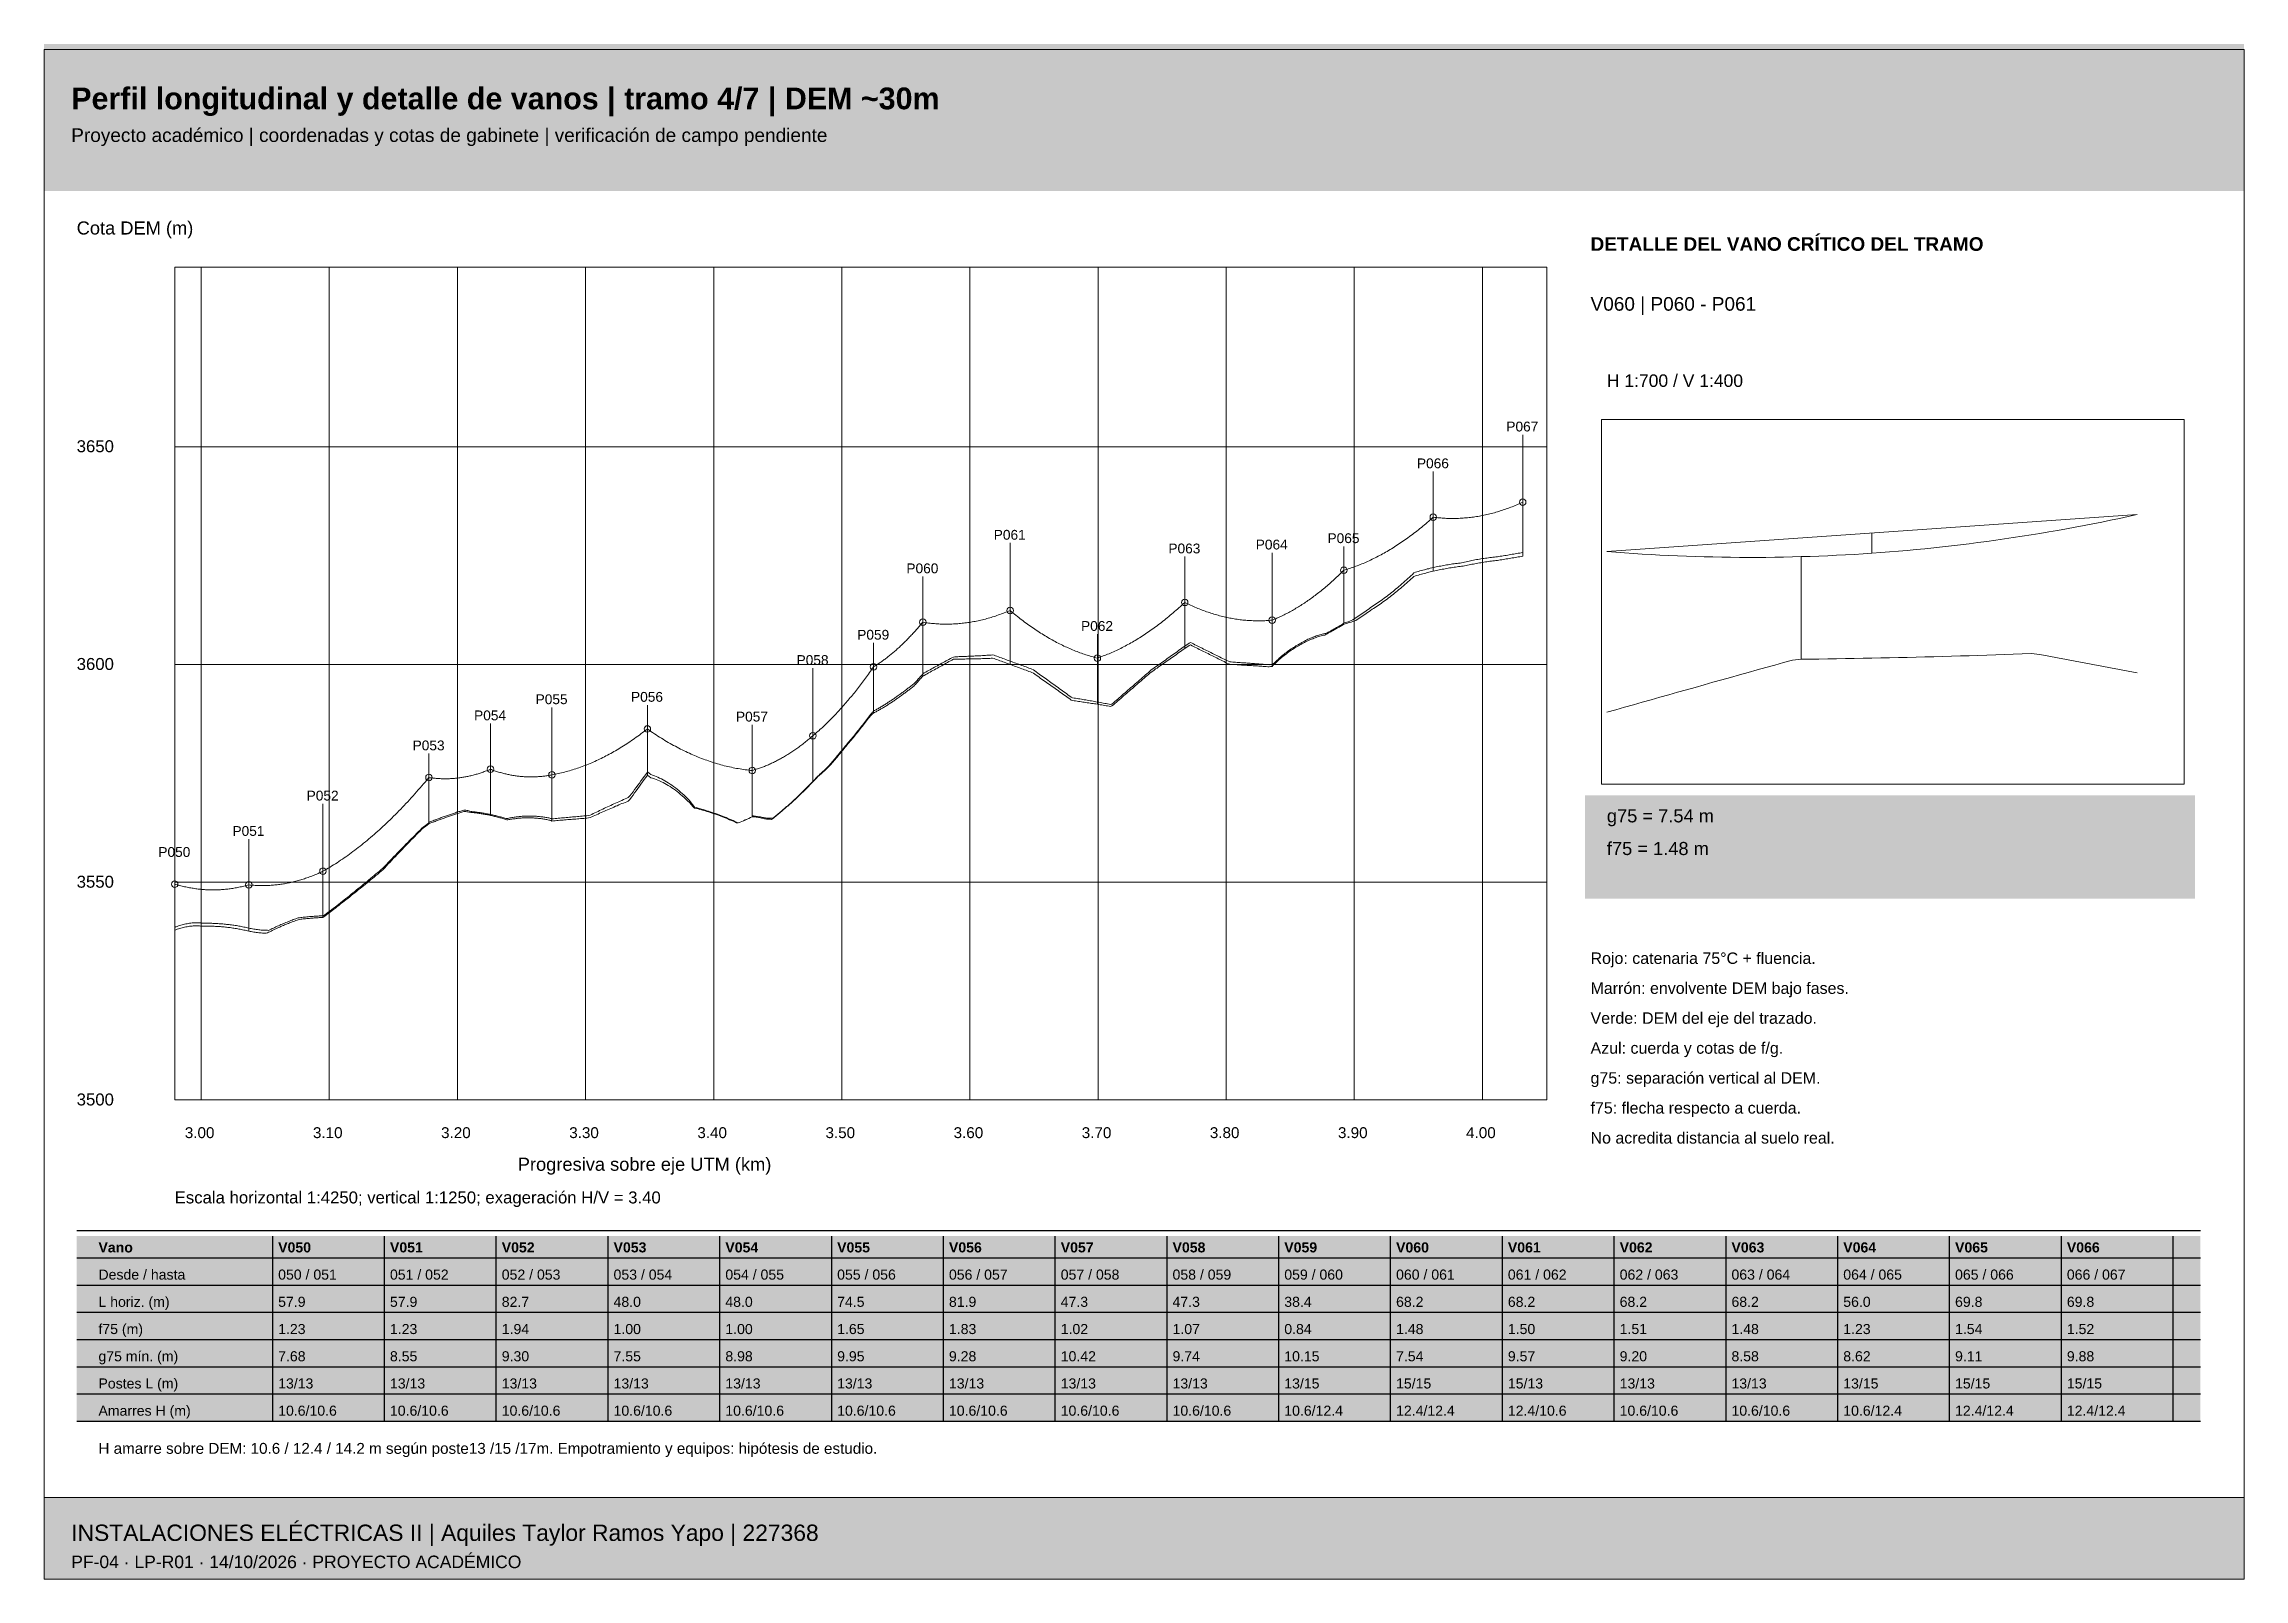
# Paper-space layout 'LP-PF-04' of a CAD drawing. Header units: metres, sheet in millimetres. Extents: x 8 to 412, y 8 to 290.
import ezdxf

# ---------------------------------------------------------------- set-up
doc = ezdxf.new("R2010")
doc.units = ezdxf.units.M
for name, color, linetype, lineweight, true_color in [('DETALLE', 7, 'Continuous', 13, 0x33434d), ('PERFIL_CONDUCTOR', 1, 'Continuous', 13, 0xc53643), ('PERFIL_TERRENO', 32, 'Continuous', 13, 0x976f49), ('PF_COTA', 5, 'Continuous', 0, 0x367db4), ('PF_EJE_DEM', 3, 'Continuous', 0, 0x53856e), ('PF_GRID', 8, 'Continuous', 0, 0xdee6ea), ('ROTULO', 7, 'Continuous', 13, 0x18364a)]:
    doc.layers.add(name, color=color, linetype=linetype, lineweight=lineweight, true_color=true_color)
doc.layers.add('PRESENTACION', color=7, linetype='Continuous')
doc.styles.add('Arial', font='arial.ttf')
doc.styles.add('Arial-Bold', font='arialbd.ttf')

psp = doc.layouts.new('LP-PF-04')

# ---------------------------------------------------------------- texts
at = {"layer": 'ROTULO', "true_color": 0x18364a, "style": 'Arial-Bold'}
for s, height, p in [('Perfil longitudinal y detalle de vanos | tramo 4/7 | DEM ~30m', 4, (13, 278)), ('DETALLE DEL VANO CRÍTICO DEL TRAMO', 2.5, (292, 252))]:
    psp.add_text(s, height=height, dxfattribs=at).set_placement(p)
at = {"layer": 'ROTULO', "true_color": 0x526b7b, "style": 'Arial'}
psp.add_text('Proyecto académico | coordenadas y cotas de gabinete | verificación de campo pendiente', height=2.5, dxfattribs=at).set_placement((13, 272))
at = {"layer": 'ROTULO'}
for s, height, style, p in [('Cota DEM (m)', 2.4, 'Arial', (14, 255)), ('V060 | P060 - P061', 2.5, 'Arial', (292, 241)), ('H 1:700 / V 1:400', 2.3, 'Arial', (295, 227)), ('P067', 1.8, 'Arial', (276.54, 218.82)), ('3650', 2.2, 'Arial', (14, 215)), ('P066', 1.8, 'Arial', (260.12, 212.06)), ('P061', 1.8, 'Arial', (182.41, 198.93)), ('P063', 1.8, 'Arial', (214.48, 196.42)), ('P064', 1.8, 'Arial', (230.52, 197.14)), ('P065', 1.8, 'Arial', (243.7, 198.31)), ('P060', 1.8, 'Arial', (166.37, 192.77)), ('P059', 1.8, 'Arial', (157.34, 180.57)), ('P062', 1.8, 'Arial', (198.44, 182.18)), ('3600', 2.2, 'Arial', (14, 175)), ('P058', 1.8, 'Arial', (146.2, 175.92)), ('P055', 1.8, 'Arial', (98.28, 168.72)), ('P056', 1.8, 'Arial', (115.8, 169.16)), ('P054', 1.8, 'Arial', (86.98, 165.76)), ('P057', 1.8, 'Arial', (135.07, 165.53)), ('P053', 1.8, 'Arial', (75.69, 160.24)), ('P052', 1.8, 'Arial', (56.23, 151.02)), ('P051', 1.8, 'Arial', (42.61, 144.52)), ('g75 = 7.54 m', 2.4, 'Arial', (295, 147)), ('P050', 1.8, 'Arial', (29, 140.66)), ('f75 = 1.48 m', 2.4, 'Arial', (295, 141)), ('3550', 2.2, 'Arial', (14, 135)), ('Rojo: catenaria 75°C + fluencia.', 2.1, 'Arial', (292, 121)), ('Marrón: envolvente DEM bajo fases.', 2.1, 'Arial', (292, 115.5)), ('Verde: DEM del eje del trazado.', 2.1, 'Arial', (292, 110)), ('Azul: cuerda y cotas de f/g.', 2.1, 'Arial', (292, 104.5)), ('g75: separación vertical al DEM.', 2.1, 'Arial', (292, 99)), ('3500', 2.2, 'Arial', (14, 95)), ('f75: flecha respecto a cuerda.', 2.1, 'Arial', (292, 93.5)), ('3.00', 2, 'Arial', (33.86, 89)), ('3.10', 2, 'Arial', (57.39, 89)), ('3.20', 2, 'Arial', (80.92, 89)), ('3.30', 2, 'Arial', (104.45, 89)), ('3.40', 2, 'Arial', (127.98, 89)), ('3.50', 2, 'Arial', (151.51, 89)), ('3.60', 2, 'Arial', (175.04, 89)), ('3.70', 2, 'Arial', (198.57, 89)), ('3.80', 2, 'Arial', (222.09, 89)), ('3.90', 2, 'Arial', (245.62, 89)), ('4.00', 2, 'Arial', (269.15, 89)), ('No acredita distancia al suelo real.', 2.1, 'Arial', (292, 88)), ('Progresiva sobre eje UTM (km)', 2.4, 'Arial', (95, 83)), ('Escala horizontal 1:4250; vertical 1:1250; exageración H/V = 3.40', 2.2, 'Arial', (32, 77)), ('Vano', 1.85, 'Arial-Bold', (18, 68)), ('V050', 1.85, 'Arial-Bold', (51, 68)), ('V051', 1.85, 'Arial-Bold', (71.53, 68)), ('V052', 1.85, 'Arial-Bold', (92.06, 68)), ('V053', 1.85, 'Arial-Bold', (112.59, 68)), ('V054', 1.85, 'Arial-Bold', (133.12, 68)), ('V055', 1.85, 'Arial-Bold', (153.65, 68)), ('V056', 1.85, 'Arial-Bold', (174.18, 68)), ('V057', 1.85, 'Arial-Bold', (194.71, 68)), ('V058', 1.85, 'Arial-Bold', (215.24, 68)), ('V059', 1.85, 'Arial-Bold', (235.76, 68)), ('V060', 1.85, 'Arial-Bold', (256.29, 68)), ('V061', 1.85, 'Arial-Bold', (276.82, 68)), ('V062', 1.85, 'Arial-Bold', (297.35, 68)), ('V063', 1.85, 'Arial-Bold', (317.88, 68)), ('V064', 1.85, 'Arial-Bold', (338.41, 68)), ('V065', 1.85, 'Arial-Bold', (358.94, 68)), ('V066', 1.85, 'Arial-Bold', (379.47, 68)), ('Desde / hasta', 1.85, 'Arial', (18, 63)), ('050 / 051', 1.85, 'Arial', (51, 63)), ('051 / 052', 1.85, 'Arial', (71.53, 63)), ('052 / 053', 1.85, 'Arial', (92.06, 63)), ('053 / 054', 1.85, 'Arial', (112.59, 63)), ('054 / 055', 1.85, 'Arial', (133.12, 63)), ('055 / 056', 1.85, 'Arial', (153.65, 63)), ('056 / 057', 1.85, 'Arial', (174.18, 63)), ('057 / 058', 1.85, 'Arial', (194.71, 63)), ('058 / 059', 1.85, 'Arial', (215.24, 63)), ('059 / 060', 1.85, 'Arial', (235.76, 63)), ('060 / 061', 1.85, 'Arial', (256.29, 63)), ('061 / 062', 1.85, 'Arial', (276.82, 63)), ('062 / 063', 1.85, 'Arial', (297.35, 63)), ('063 / 064', 1.85, 'Arial', (317.88, 63)), ('064 / 065', 1.85, 'Arial', (338.41, 63)), ('065 / 066', 1.85, 'Arial', (358.94, 63)), ('066 / 067', 1.85, 'Arial', (379.47, 63)), ('L horiz. (m)', 1.85, 'Arial', (18, 58)), ('57.9', 1.85, 'Arial', (51, 58)), ('57.9', 1.85, 'Arial', (71.53, 58)), ('82.7', 1.85, 'Arial', (92.06, 58)), ('48.0', 1.85, 'Arial', (112.59, 58)), ('48.0', 1.85, 'Arial', (133.12, 58)), ('74.5', 1.85, 'Arial', (153.65, 58)), ('81.9', 1.85, 'Arial', (174.18, 58)), ('47.3', 1.85, 'Arial', (194.71, 58)), ('47.3', 1.85, 'Arial', (215.24, 58)), ('38.4', 1.85, 'Arial', (235.76, 58)), ('68.2', 1.85, 'Arial', (256.29, 58)), ('68.2', 1.85, 'Arial', (276.82, 58)), ('68.2', 1.85, 'Arial', (297.35, 58)), ('68.2', 1.85, 'Arial', (317.88, 58)), ('56.0', 1.85, 'Arial', (338.41, 58)), ('69.8', 1.85, 'Arial', (358.94, 58)), ('69.8', 1.85, 'Arial', (379.47, 58)), ('f75 (m)', 1.85, 'Arial', (18, 53)), ('1.23', 1.85, 'Arial', (51, 53)), ('1.23', 1.85, 'Arial', (71.53, 53)), ('1.94', 1.85, 'Arial', (92.06, 53)), ('1.00', 1.85, 'Arial', (112.59, 53)), ('1.00', 1.85, 'Arial', (133.12, 53)), ('1.65', 1.85, 'Arial', (153.65, 53)), ('1.83', 1.85, 'Arial', (174.18, 53)), ('1.02', 1.85, 'Arial', (194.71, 53)), ('1.07', 1.85, 'Arial', (215.24, 53)), ('0.84', 1.85, 'Arial', (235.76, 53)), ('1.48', 1.85, 'Arial', (256.29, 53)), ('1.50', 1.85, 'Arial', (276.82, 53)), ('1.51', 1.85, 'Arial', (297.35, 53)), ('1.48', 1.85, 'Arial', (317.88, 53)), ('1.23', 1.85, 'Arial', (338.41, 53)), ('1.54', 1.85, 'Arial', (358.94, 53)), ('1.52', 1.85, 'Arial', (379.47, 53)), ('g75 mín. (m)', 1.85, 'Arial', (18, 48)), ('7.68', 1.85, 'Arial', (51, 48)), ('8.55', 1.85, 'Arial', (71.53, 48)), ('9.30', 1.85, 'Arial', (92.06, 48)), ('7.55', 1.85, 'Arial', (112.59, 48)), ('8.98', 1.85, 'Arial', (133.12, 48)), ('9.95', 1.85, 'Arial', (153.65, 48)), ('9.28', 1.85, 'Arial', (174.18, 48)), ('10.42', 1.85, 'Arial', (194.71, 48)), ('9.74', 1.85, 'Arial', (215.24, 48)), ('10.15', 1.85, 'Arial', (235.76, 48)), ('7.54', 1.85, 'Arial', (256.29, 48)), ('9.57', 1.85, 'Arial', (276.82, 48)), ('9.20', 1.85, 'Arial', (297.35, 48)), ('8.58', 1.85, 'Arial', (317.88, 48)), ('8.62', 1.85, 'Arial', (338.41, 48)), ('9.11', 1.85, 'Arial', (358.94, 48)), ('9.88', 1.85, 'Arial', (379.47, 48)), ('Postes L (m)', 1.85, 'Arial', (18, 43)), ('13/13', 1.85, 'Arial', (51, 43)), ('13/13', 1.85, 'Arial', (71.53, 43)), ('13/13', 1.85, 'Arial', (92.06, 43)), ('13/13', 1.85, 'Arial', (112.59, 43)), ('13/13', 1.85, 'Arial', (133.12, 43)), ('13/13', 1.85, 'Arial', (153.65, 43)), ('13/13', 1.85, 'Arial', (174.18, 43)), ('13/13', 1.85, 'Arial', (194.71, 43)), ('13/13', 1.85, 'Arial', (215.24, 43)), ('13/15', 1.85, 'Arial', (235.76, 43)), ('15/15', 1.85, 'Arial', (256.29, 43)), ('15/13', 1.85, 'Arial', (276.82, 43)), ('13/13', 1.85, 'Arial', (297.35, 43)), ('13/13', 1.85, 'Arial', (317.88, 43)), ('13/15', 1.85, 'Arial', (338.41, 43)), ('15/15', 1.85, 'Arial', (358.94, 43)), ('15/15', 1.85, 'Arial', (379.47, 43)), ('Amarres H (m)', 1.85, 'Arial', (18, 38)), ('10.6/10.6', 1.85, 'Arial', (51, 38)), ('10.6/10.6', 1.85, 'Arial', (71.53, 38)), ('10.6/10.6', 1.85, 'Arial', (92.06, 38)), ('10.6/10.6', 1.85, 'Arial', (112.59, 38)), ('10.6/10.6', 1.85, 'Arial', (133.12, 38)), ('10.6/10.6', 1.85, 'Arial', (153.65, 38)), ('10.6/10.6', 1.85, 'Arial', (174.18, 38)), ('10.6/10.6', 1.85, 'Arial', (194.71, 38)), ('10.6/10.6', 1.85, 'Arial', (215.24, 38)), ('10.6/12.4', 1.85, 'Arial', (235.76, 38)), ('12.4/12.4', 1.85, 'Arial', (256.29, 38)), ('12.4/10.6', 1.85, 'Arial', (276.82, 38)), ('10.6/10.6', 1.85, 'Arial', (297.35, 38)), ('10.6/10.6', 1.85, 'Arial', (317.88, 38)), ('10.6/12.4', 1.85, 'Arial', (338.41, 38)), ('12.4/12.4', 1.85, 'Arial', (358.94, 38)), ('12.4/12.4', 1.85, 'Arial', (379.47, 38)), ('H amarre sobre DEM: 10.6 / 12.4 / 14.2 m según poste13 /15 /17m. Empotramiento y equipos: hipótesis de estudio.', 2, 'Arial', (18, 31)), ('INSTALACIONES ELÉCTRICAS II | Aquiles Taylor Ramos Yapo | 227368', 3, 'Arial', (13, 15)), ('PF-04 · LP-R01 · 14/10/2026 · PROYECTO ACADÉMICO', 2.3, 'Arial', (13, 10))]:
    psp.add_text(s, height=height, dxfattribs=dict(at, style=style)).set_placement(p)

# ---------------------------------------------------------------- hatches: boundary and pattern name
at = {"layer": 'PRESENTACION', "true_color": 0xeef4f7}
for points in [[(8, 263), (412, 263), (412, 290), (8, 290)], [(291, 133), (403, 133), (403, 152), (291, 152)], [(8, 8), (412, 8), (412, 23), (8, 23)]]:
    psp.add_hatch(color=7, dxfattribs=at).paths.add_polyline_path(points)
at = {"layer": 'PRESENTACION', "true_color": 0x287d89}
psp.add_hatch(color=7, dxfattribs=at).paths.add_polyline_path([(8, 263), (11, 263), (11, 290), (8, 290)])
at = {"layer": 'PRESENTACION', "true_color": 0xe6eef2}
psp.add_hatch(color=7, dxfattribs=at).paths.add_polyline_path([(14, 64), (404, 64), (404, 71), (14, 71)])
at = {"layer": 'PRESENTACION', "true_color": 0xfff1d8}
psp.add_hatch(color=7, dxfattribs=at).paths.add_polyline_path([(255.29, 37), (275.82, 37), (275.82, 71), (255.29, 71)])
at = {"layer": 'PRESENTACION', "true_color": 0xf6f8fa}
psp.add_hatch(color=7, dxfattribs=at).paths.add_polyline_path([(14, 37), (404, 37), (404, 64), (14, 64)])

# ---------------------------------------------------------------- linework, layer by layer
at = {"layer": 'DETALLE'}
for p, q in [((263.12, 193.14), (263.12, 203.06)), ((279.54, 195.9), (279.54, 205.82)), ((246.7, 183.39), (246.7, 193.31)), ((185.41, 176.01), (185.41, 185.93)), ((217.48, 178.94), (217.48, 187.42)), ((169.37, 173.85), (169.37, 183.77)), ((233.52, 175.66), (233.52, 184.14)), ((160.34, 167.09), (160.34, 175.57)), ((201.44, 168.7), (201.44, 177.18)), ((118.8, 155.68), (118.8, 164.16)), ((149.2, 154.44), (149.2, 162.92)), ((78.69, 146.76), (78.69, 155.24)), ((89.98, 148.28), (89.98, 156.76)), ((101.28, 147.24), (101.28, 155.72)), ((138.07, 148.05), (138.07, 156.53)), ((59.23, 129.54), (59.23, 138.02)), ((32, 127.18), (32, 135.66)), ((45.61, 127.04), (45.61, 135.52))]:
    psp.add_line(p, q, dxfattribs=at)
for points in [[(32, 96), (284, 96), (284, 249), (32, 249)], [(294, 154), (401, 154), (401, 221), (294, 221)]]:
    psp.add_lwpolyline(points, close=True, dxfattribs=at)
for centre in [(279.54, 205.82), (263.12, 203.06), (246.7, 193.31), (185.41, 185.93), (217.48, 187.42), (169.37, 183.77), (233.52, 184.14), (201.44, 177.18), (160.34, 175.57), (118.8, 164.16), (149.2, 162.92), (78.69, 155.24), (89.98, 156.76), (101.28, 155.72), (138.07, 156.53), (59.23, 138.02), (32, 135.66), (45.61, 135.52)]:
    psp.add_circle(centre, 0.6, dxfattribs=at)
at = {"layer": 'PERFIL_CONDUCTOR'}
for points in [[(246.7, 193.31), (246.97, 193.4), (247.24, 193.48), (247.52, 193.57), (247.79, 193.66), (248.06, 193.75), (248.34, 193.85), (248.61, 193.94), (248.88, 194.04), (249.16, 194.15), (249.43, 194.25), (249.71, 194.36), (249.98, 194.48), (250.25, 194.59), (250.53, 194.71), (250.8, 194.83), (251.07, 194.95), (251.35, 195.07), (251.62, 195.2), (251.9, 195.33), (252.17, 195.47), (252.44, 195.6), (252.72, 195.74), (252.99, 195.88), (253.26, 196.03), (253.54, 196.18), (253.81, 196.33), (254.09, 196.48), (254.36, 196.63), (254.63, 196.79), (254.91, 196.95), (255.18, 197.12), (255.45, 197.28), (255.73, 197.45), (256, 197.62), (256.27, 197.8), (256.55, 197.98), (256.82, 198.16), (257.1, 198.34), (257.37, 198.52), (257.64, 198.71), (257.92, 198.9), (258.19, 199.1), (258.46, 199.29), (258.74, 199.49), (259.01, 199.7), (259.29, 199.9), (259.56, 200.11), (259.83, 200.32), (260.11, 200.53), (260.38, 200.75), (260.65, 200.97), (260.93, 201.19), (261.2, 201.41), (261.48, 201.64), (261.75, 201.87), (262.02, 202.1), (262.3, 202.34), (262.57, 202.58), (262.84, 202.82), (263.12, 203.06)], [(263.12, 203.06), (263.39, 203.03), (263.66, 203), (263.94, 202.97), (264.21, 202.94), (264.49, 202.92), (264.76, 202.9), (265.03, 202.88), (265.31, 202.87), (265.58, 202.85), (265.85, 202.84), (266.13, 202.84), (266.4, 202.83), (266.68, 202.83), (266.95, 202.83), (267.22, 202.84), (267.5, 202.84), (267.77, 202.85), (268.04, 202.87), (268.32, 202.88), (268.59, 202.9), (268.87, 202.92), (269.14, 202.94), (269.41, 202.97), (269.69, 203), (269.96, 203.03), (270.23, 203.06), (270.51, 203.1), (270.78, 203.14), (271.05, 203.18), (271.33, 203.22), (271.6, 203.27), (271.88, 203.32), (272.15, 203.37), (272.42, 203.43), (272.7, 203.49), (272.97, 203.55), (273.24, 203.61), (273.52, 203.68), (273.79, 203.75), (274.07, 203.82), (274.34, 203.89), (274.61, 203.97), (274.89, 204.05), (275.16, 204.13), (275.43, 204.22), (275.71, 204.3), (275.98, 204.39), (276.26, 204.49), (276.53, 204.58), (276.8, 204.68), (277.08, 204.78), (277.35, 204.89), (277.62, 205), (277.9, 205.1), (278.17, 205.22), (278.44, 205.33), (278.72, 205.45), (278.99, 205.57), (279.27, 205.69), (279.54, 205.82)], [(295, 196.78), (296.62, 196.65), (298.25, 196.52), (299.87, 196.41), (301.49, 196.3), (303.11, 196.21), (304.74, 196.12), (306.36, 196.04), (307.98, 195.97), (309.6, 195.9), (311.23, 195.85), (312.85, 195.8), (314.47, 195.76), (316.09, 195.73), (317.72, 195.7), (319.34, 195.69), (320.96, 195.68), (322.59, 195.68), (324.21, 195.69), (325.83, 195.71), (327.45, 195.74), (329.08, 195.77), (330.7, 195.82), (332.32, 195.87), (333.94, 195.93), (335.57, 195.99), (337.19, 196.07), (338.81, 196.15), (340.44, 196.24), (342.06, 196.34), (343.68, 196.45), (345.3, 196.57), (346.93, 196.7), (348.55, 196.83), (350.17, 196.97), (351.79, 197.12), (353.42, 197.28), (355.04, 197.44), (356.66, 197.62), (358.28, 197.8), (359.91, 197.99), (361.53, 198.19), (363.15, 198.4), (364.78, 198.61), (366.4, 198.84), (368.02, 199.07), (369.64, 199.31), (371.27, 199.56), (372.89, 199.82), (374.51, 200.08), (376.13, 200.36), (377.76, 200.64), (379.38, 200.93), (381, 201.23), (382.62, 201.53), (384.25, 201.85), (385.87, 202.17), (387.49, 202.5), (389.12, 202.84), (390.74, 203.19), (392.36, 203.55)], [(233.52, 184.14), (233.74, 184.23), (233.96, 184.32), (234.18, 184.41), (234.39, 184.51), (234.61, 184.61), (234.83, 184.71), (235.05, 184.81), (235.27, 184.91), (235.49, 185.02), (235.71, 185.13), (235.93, 185.24), (236.15, 185.35), (236.37, 185.46), (236.59, 185.58), (236.81, 185.7), (237.03, 185.82), (237.25, 185.94), (237.47, 186.07), (237.69, 186.2), (237.91, 186.33), (238.13, 186.46), (238.35, 186.59), (238.57, 186.73), (238.79, 186.87), (239.01, 187.01), (239.23, 187.15), (239.45, 187.3), (239.67, 187.44), (239.89, 187.59), (240.11, 187.74), (240.33, 187.9), (240.55, 188.05), (240.76, 188.21), (240.98, 188.37), (241.2, 188.54), (241.42, 188.7), (241.64, 188.87), (241.86, 189.04), (242.08, 189.21), (242.3, 189.38), (242.52, 189.56), (242.74, 189.73), (242.96, 189.91), (243.18, 190.1), (243.4, 190.28), (243.62, 190.47), (243.84, 190.66), (244.06, 190.85), (244.28, 191.04), (244.5, 191.24), (244.72, 191.43), (244.94, 191.63), (245.16, 191.84), (245.38, 192.04), (245.6, 192.25), (245.82, 192.46), (246.04, 192.67), (246.26, 192.88), (246.48, 193.1), (246.7, 193.31)], [(169.37, 183.77), (169.64, 183.73), (169.91, 183.69), (170.17, 183.65), (170.44, 183.62), (170.71, 183.59), (170.98, 183.56), (171.24, 183.53), (171.51, 183.51), (171.78, 183.49), (172.05, 183.47), (172.31, 183.46), (172.58, 183.44), (172.85, 183.43), (173.11, 183.43), (173.38, 183.42), (173.65, 183.42), (173.92, 183.42), (174.18, 183.42), (174.45, 183.43), (174.72, 183.44), (174.99, 183.45), (175.25, 183.46), (175.52, 183.48), (175.79, 183.5), (176.05, 183.52), (176.32, 183.54), (176.59, 183.57), (176.86, 183.6), (177.12, 183.63), (177.39, 183.67), (177.66, 183.7), (177.93, 183.74), (178.19, 183.79), (178.46, 183.83), (178.73, 183.88), (178.99, 183.93), (179.26, 183.98), (179.53, 184.04), (179.8, 184.1), (180.06, 184.16), (180.33, 184.22), (180.6, 184.29), (180.87, 184.36), (181.13, 184.43), (181.4, 184.5), (181.67, 184.58), (181.93, 184.66), (182.2, 184.74), (182.47, 184.83), (182.74, 184.91), (183, 185), (183.27, 185.1), (183.54, 185.19), (183.81, 185.29), (184.07, 185.39), (184.34, 185.49), (184.61, 185.6), (184.87, 185.71), (185.14, 185.82), (185.41, 185.93)], [(185.41, 185.93), (185.68, 185.71), (185.94, 185.49), (186.21, 185.27), (186.48, 185.05), (186.74, 184.84), (187.01, 184.63), (187.28, 184.42), (187.55, 184.21), (187.81, 184.01), (188.08, 183.81), (188.35, 183.61), (188.62, 183.41), (188.88, 183.22), (189.15, 183.03), (189.42, 182.84), (189.68, 182.66), (189.95, 182.48), (190.22, 182.3), (190.49, 182.12), (190.75, 181.95), (191.02, 181.78), (191.29, 181.61), (191.56, 181.44), (191.82, 181.28), (192.09, 181.12), (192.36, 180.96), (192.62, 180.81), (192.89, 180.66), (193.16, 180.51), (193.43, 180.36), (193.69, 180.21), (193.96, 180.07), (194.23, 179.93), (194.5, 179.8), (194.76, 179.66), (195.03, 179.53), (195.3, 179.4), (195.56, 179.28), (195.83, 179.16), (196.1, 179.04), (196.37, 178.92), (196.63, 178.8), (196.9, 178.69), (197.17, 178.58), (197.44, 178.47), (197.7, 178.37), (197.97, 178.27), (198.24, 178.17), (198.5, 178.07), (198.77, 177.98), (199.04, 177.89), (199.31, 177.8), (199.57, 177.71), (199.84, 177.63), (200.11, 177.55), (200.38, 177.47), (200.64, 177.39), (200.91, 177.32), (201.18, 177.25), (201.44, 177.18)], [(201.44, 177.18), (201.71, 177.28), (201.98, 177.37), (202.25, 177.47), (202.51, 177.57), (202.78, 177.67), (203.05, 177.78), (203.32, 177.88), (203.58, 177.99), (203.85, 178.11), (204.12, 178.22), (204.38, 178.34), (204.65, 178.46), (204.92, 178.59), (205.19, 178.71), (205.45, 178.84), (205.72, 178.97), (205.99, 179.11), (206.26, 179.24), (206.52, 179.38), (206.79, 179.53), (207.06, 179.67), (207.32, 179.82), (207.59, 179.97), (207.86, 180.12), (208.13, 180.28), (208.39, 180.44), (208.66, 180.6), (208.93, 180.76), (209.2, 180.93), (209.46, 181.1), (209.73, 181.27), (210, 181.44), (210.26, 181.62), (210.53, 181.8), (210.8, 181.98), (211.07, 182.17), (211.33, 182.36), (211.6, 182.55), (211.87, 182.74), (212.14, 182.94), (212.4, 183.13), (212.67, 183.34), (212.94, 183.54), (213.2, 183.75), (213.47, 183.96), (213.74, 184.17), (214.01, 184.38), (214.27, 184.6), (214.54, 184.82), (214.81, 185.04), (215.08, 185.27), (215.34, 185.5), (215.61, 185.73), (215.88, 185.96), (216.14, 186.2), (216.41, 186.44), (216.68, 186.68), (216.95, 186.93), (217.21, 187.17), (217.48, 187.42)], [(217.48, 187.42), (217.75, 187.29), (218.02, 187.16), (218.28, 187.03), (218.55, 186.91), (218.82, 186.79), (219.08, 186.67), (219.35, 186.55), (219.62, 186.44), (219.89, 186.32), (220.15, 186.22), (220.42, 186.11), (220.69, 186.01), (220.95, 185.9), (221.22, 185.81), (221.49, 185.71), (221.76, 185.62), (222.02, 185.53), (222.29, 185.44), (222.56, 185.35), (222.83, 185.27), (223.09, 185.19), (223.36, 185.12), (223.63, 185.04), (223.89, 184.97), (224.16, 184.9), (224.43, 184.83), (224.7, 184.77), (224.96, 184.71), (225.23, 184.65), (225.5, 184.59), (225.77, 184.54), (226.03, 184.49), (226.3, 184.44), (226.57, 184.4), (226.83, 184.35), (227.1, 184.31), (227.37, 184.28), (227.64, 184.24), (227.9, 184.21), (228.17, 184.18), (228.44, 184.15), (228.71, 184.13), (228.97, 184.11), (229.24, 184.09), (229.51, 184.07), (229.77, 184.06), (230.04, 184.05), (230.31, 184.04), (230.58, 184.03), (230.84, 184.03), (231.11, 184.03), (231.38, 184.03), (231.65, 184.03), (231.91, 184.04), (232.18, 184.05), (232.45, 184.06), (232.71, 184.08), (232.98, 184.1), (233.25, 184.12), (233.52, 184.14)], [(160.34, 175.57), (160.49, 175.67), (160.64, 175.76), (160.79, 175.86), (160.94, 175.95), (161.09, 176.05), (161.24, 176.15), (161.39, 176.25), (161.54, 176.36), (161.69, 176.46), (161.84, 176.57), (161.99, 176.68), (162.14, 176.78), (162.3, 176.9), (162.45, 177.01), (162.6, 177.12), (162.75, 177.24), (162.9, 177.35), (163.05, 177.47), (163.2, 177.59), (163.35, 177.71), (163.5, 177.83), (163.65, 177.96), (163.8, 178.08), (163.95, 178.21), (164.1, 178.34), (164.25, 178.47), (164.4, 178.6), (164.55, 178.73), (164.7, 178.87), (164.86, 179), (165.01, 179.14), (165.16, 179.28), (165.31, 179.42), (165.46, 179.56), (165.61, 179.7), (165.76, 179.85), (165.91, 179.99), (166.06, 180.14), (166.21, 180.29), (166.36, 180.44), (166.51, 180.59), (166.66, 180.75), (166.81, 180.9), (166.96, 181.06), (167.11, 181.22), (167.26, 181.37), (167.42, 181.54), (167.57, 181.7), (167.72, 181.86), (167.87, 182.03), (168.02, 182.2), (168.17, 182.36), (168.32, 182.53), (168.47, 182.71), (168.62, 182.88), (168.77, 183.05), (168.92, 183.23), (169.07, 183.41), (169.22, 183.59), (169.37, 183.77)], [(149.2, 162.92), (149.39, 163.08), (149.58, 163.23), (149.76, 163.39), (149.95, 163.55), (150.13, 163.72), (150.32, 163.88), (150.5, 164.05), (150.69, 164.22), (150.87, 164.39), (151.06, 164.56), (151.25, 164.73), (151.43, 164.91), (151.62, 165.09), (151.8, 165.27), (151.99, 165.45), (152.17, 165.63), (152.36, 165.82), (152.54, 166), (152.73, 166.19), (152.92, 166.38), (153.1, 166.58), (153.29, 166.77), (153.47, 166.97), (153.66, 167.16), (153.84, 167.37), (154.03, 167.57), (154.21, 167.77), (154.4, 167.98), (154.59, 168.18), (154.77, 168.39), (154.96, 168.61), (155.14, 168.82), (155.33, 169.03), (155.51, 169.25), (155.7, 169.47), (155.88, 169.69), (156.07, 169.92), (156.26, 170.14), (156.44, 170.37), (156.63, 170.6), (156.81, 170.83), (157, 171.06), (157.18, 171.29), (157.37, 171.53), (157.55, 171.77), (157.74, 172.01), (157.93, 172.25), (158.11, 172.49), (158.3, 172.74), (158.48, 172.99), (158.67, 173.24), (158.85, 173.49), (159.04, 173.74), (159.22, 174), (159.41, 174.26), (159.6, 174.52), (159.78, 174.78), (159.97, 175.04), (160.15, 175.31), (160.34, 175.57)], [(101.28, 155.72), (101.57, 155.78), (101.86, 155.83), (102.15, 155.89), (102.44, 155.96), (102.74, 156.02), (103.03, 156.09), (103.32, 156.16), (103.61, 156.24), (103.9, 156.32), (104.2, 156.4), (104.49, 156.48), (104.78, 156.57), (105.07, 156.65), (105.36, 156.75), (105.66, 156.84), (105.95, 156.94), (106.24, 157.04), (106.53, 157.14), (106.82, 157.25), (107.12, 157.36), (107.41, 157.47), (107.7, 157.59), (107.99, 157.71), (108.28, 157.83), (108.58, 157.95), (108.87, 158.08), (109.16, 158.21), (109.45, 158.34), (109.74, 158.48), (110.04, 158.62), (110.33, 158.76), (110.62, 158.91), (110.91, 159.05), (111.2, 159.2), (111.5, 159.36), (111.79, 159.51), (112.08, 159.67), (112.37, 159.84), (112.67, 160), (112.96, 160.17), (113.25, 160.34), (113.54, 160.52), (113.83, 160.69), (114.13, 160.87), (114.42, 161.06), (114.71, 161.24), (115, 161.43), (115.29, 161.63), (115.59, 161.82), (115.88, 162.02), (116.17, 162.22), (116.46, 162.42), (116.75, 162.63), (117.05, 162.84), (117.34, 163.05), (117.63, 163.27), (117.92, 163.49), (118.21, 163.71), (118.51, 163.93), (118.8, 164.16)], [(118.8, 164.16), (119.12, 163.94), (119.44, 163.72), (119.76, 163.5), (120.08, 163.29), (120.4, 163.08), (120.72, 162.87), (121.05, 162.67), (121.37, 162.47), (121.69, 162.27), (122.01, 162.07), (122.33, 161.88), (122.65, 161.7), (122.97, 161.51), (123.29, 161.33), (123.62, 161.15), (123.94, 160.98), (124.26, 160.81), (124.58, 160.64), (124.9, 160.47), (125.22, 160.31), (125.54, 160.16), (125.86, 160), (126.19, 159.85), (126.51, 159.7), (126.83, 159.56), (127.15, 159.41), (127.47, 159.28), (127.79, 159.14), (128.11, 159.01), (128.43, 158.88), (128.76, 158.75), (129.08, 158.63), (129.4, 158.51), (129.72, 158.4), (130.04, 158.29), (130.36, 158.18), (130.68, 158.07), (131, 157.97), (131.32, 157.87), (131.65, 157.77), (131.97, 157.68), (132.29, 157.59), (132.61, 157.5), (132.93, 157.42), (133.25, 157.34), (133.57, 157.26), (133.89, 157.19), (134.22, 157.12), (134.54, 157.05), (134.86, 156.99), (135.18, 156.93), (135.5, 156.87), (135.82, 156.82), (136.14, 156.77), (136.46, 156.72), (136.79, 156.68), (137.11, 156.64), (137.43, 156.6), (137.75, 156.56), (138.07, 156.53)], [(138.07, 156.53), (138.26, 156.59), (138.44, 156.64), (138.63, 156.7), (138.81, 156.75), (139, 156.82), (139.18, 156.88), (139.37, 156.94), (139.55, 157.01), (139.74, 157.07), (139.93, 157.14), (140.11, 157.21), (140.3, 157.29), (140.48, 157.36), (140.67, 157.44), (140.85, 157.52), (141.04, 157.6), (141.22, 157.68), (141.41, 157.76), (141.6, 157.85), (141.78, 157.93), (141.97, 158.02), (142.15, 158.11), (142.34, 158.21), (142.52, 158.3), (142.71, 158.4), (142.89, 158.5), (143.08, 158.6), (143.27, 158.7), (143.45, 158.8), (143.64, 158.91), (143.82, 159.01), (144.01, 159.12), (144.19, 159.23), (144.38, 159.35), (144.57, 159.46), (144.75, 159.58), (144.94, 159.7), (145.12, 159.82), (145.31, 159.94), (145.49, 160.06), (145.68, 160.19), (145.86, 160.31), (146.05, 160.44), (146.24, 160.57), (146.42, 160.71), (146.61, 160.84), (146.79, 160.98), (146.98, 161.12), (147.16, 161.26), (147.35, 161.4), (147.53, 161.54), (147.72, 161.69), (147.91, 161.84), (148.09, 161.99), (148.28, 162.14), (148.46, 162.29), (148.65, 162.44), (148.83, 162.6), (149.02, 162.76), (149.2, 162.92)], [(59.23, 138.02), (59.55, 138.21), (59.87, 138.4), (60.2, 138.59), (60.52, 138.79), (60.85, 138.99), (61.17, 139.19), (61.5, 139.39), (61.82, 139.6), (62.15, 139.82), (62.47, 140.03), (62.79, 140.25), (63.12, 140.48), (63.44, 140.7), (63.77, 140.93), (64.09, 141.17), (64.42, 141.41), (64.74, 141.65), (65.06, 141.89), (65.39, 142.14), (65.71, 142.39), (66.04, 142.64), (66.36, 142.9), (66.69, 143.16), (67.01, 143.42), (67.34, 143.69), (67.66, 143.96), (67.98, 144.24), (68.31, 144.52), (68.63, 144.8), (68.96, 145.08), (69.28, 145.37), (69.61, 145.66), (69.93, 145.96), (70.25, 146.26), (70.58, 146.56), (70.9, 146.86), (71.23, 147.17), (71.55, 147.49), (71.88, 147.8), (72.2, 148.12), (72.53, 148.44), (72.85, 148.77), (73.17, 149.1), (73.5, 149.43), (73.82, 149.77), (74.15, 150.11), (74.47, 150.45), (74.8, 150.8), (75.12, 151.15), (75.44, 151.51), (75.77, 151.86), (76.09, 152.23), (76.42, 152.59), (76.74, 152.96), (77.07, 153.33), (77.39, 153.71), (77.72, 154.08), (78.04, 154.47), (78.36, 154.85), (78.69, 155.24)], [(78.69, 155.24), (78.88, 155.21), (79.06, 155.19), (79.25, 155.17), (79.44, 155.14), (79.63, 155.12), (79.82, 155.1), (80.01, 155.09), (80.19, 155.07), (80.38, 155.06), (80.57, 155.05), (80.76, 155.04), (80.95, 155.03), (81.14, 155.03), (81.32, 155.02), (81.51, 155.02), (81.7, 155.02), (81.89, 155.02), (82.08, 155.02), (82.26, 155.03), (82.45, 155.03), (82.64, 155.04), (82.83, 155.05), (83.02, 155.06), (83.21, 155.08), (83.39, 155.09), (83.58, 155.11), (83.77, 155.13), (83.96, 155.15), (84.15, 155.17), (84.34, 155.2), (84.52, 155.22), (84.71, 155.25), (84.9, 155.28), (85.09, 155.31), (85.28, 155.34), (85.46, 155.38), (85.65, 155.42), (85.84, 155.46), (86.03, 155.5), (86.22, 155.54), (86.41, 155.58), (86.59, 155.63), (86.78, 155.67), (86.97, 155.72), (87.16, 155.78), (87.35, 155.83), (87.54, 155.88), (87.72, 155.94), (87.91, 156), (88.1, 156.06), (88.29, 156.12), (88.48, 156.18), (88.66, 156.25), (88.85, 156.32), (89.04, 156.39), (89.23, 156.46), (89.42, 156.53), (89.61, 156.6), (89.79, 156.68), (89.98, 156.76)], [(89.98, 156.76), (90.17, 156.69), (90.36, 156.62), (90.55, 156.55), (90.74, 156.49), (90.92, 156.43), (91.11, 156.36), (91.3, 156.31), (91.49, 156.25), (91.68, 156.19), (91.86, 156.14), (92.05, 156.09), (92.24, 156.04), (92.43, 155.99), (92.62, 155.94), (92.81, 155.9), (92.99, 155.85), (93.18, 155.81), (93.37, 155.77), (93.56, 155.73), (93.75, 155.7), (93.94, 155.66), (94.12, 155.63), (94.31, 155.6), (94.5, 155.57), (94.69, 155.55), (94.88, 155.52), (95.06, 155.5), (95.25, 155.47), (95.44, 155.46), (95.63, 155.44), (95.82, 155.42), (96.01, 155.41), (96.19, 155.39), (96.38, 155.38), (96.57, 155.37), (96.76, 155.37), (96.95, 155.36), (97.14, 155.36), (97.32, 155.35), (97.51, 155.35), (97.7, 155.36), (97.89, 155.36), (98.08, 155.36), (98.26, 155.37), (98.45, 155.38), (98.64, 155.39), (98.83, 155.4), (99.02, 155.42), (99.21, 155.43), (99.39, 155.45), (99.58, 155.47), (99.77, 155.49), (99.96, 155.51), (100.15, 155.54), (100.34, 155.56), (100.52, 155.59), (100.71, 155.62), (100.9, 155.65), (101.09, 155.69), (101.28, 155.72)], [(45.61, 135.52), (45.84, 135.49), (46.07, 135.47), (46.29, 135.45), (46.52, 135.44), (46.75, 135.42), (46.97, 135.41), (47.2, 135.4), (47.43, 135.39), (47.65, 135.39), (47.88, 135.39), (48.11, 135.38), (48.34, 135.39), (48.56, 135.39), (48.79, 135.4), (49.02, 135.4), (49.24, 135.41), (49.47, 135.43), (49.7, 135.44), (49.92, 135.46), (50.15, 135.47), (50.38, 135.5), (50.6, 135.52), (50.83, 135.54), (51.06, 135.57), (51.28, 135.6), (51.51, 135.63), (51.74, 135.67), (51.97, 135.7), (52.19, 135.74), (52.42, 135.78), (52.65, 135.83), (52.87, 135.87), (53.1, 135.92), (53.33, 135.97), (53.55, 136.02), (53.78, 136.07), (54.01, 136.13), (54.23, 136.19), (54.46, 136.25), (54.69, 136.31), (54.92, 136.37), (55.14, 136.44), (55.37, 136.51), (55.6, 136.58), (55.82, 136.65), (56.05, 136.73), (56.28, 136.81), (56.5, 136.89), (56.73, 136.97), (56.96, 137.06), (57.18, 137.14), (57.41, 137.23), (57.64, 137.32), (57.86, 137.42), (58.09, 137.51), (58.32, 137.61), (58.55, 137.71), (58.77, 137.81), (59, 137.91), (59.23, 138.02)], [(32, 135.66), (32.23, 135.59), (32.45, 135.53), (32.68, 135.47), (32.91, 135.41), (33.13, 135.35), (33.36, 135.29), (33.59, 135.24), (33.82, 135.19), (34.04, 135.14), (34.27, 135.09), (34.5, 135.04), (34.72, 135), (34.95, 134.96), (35.18, 134.92), (35.4, 134.89), (35.63, 134.85), (35.86, 134.82), (36.08, 134.79), (36.31, 134.76), (36.54, 134.74), (36.76, 134.71), (36.99, 134.69), (37.22, 134.67), (37.45, 134.66), (37.67, 134.64), (37.9, 134.63), (38.13, 134.62), (38.35, 134.61), (38.58, 134.61), (38.81, 134.6), (39.03, 134.6), (39.26, 134.6), (39.49, 134.61), (39.71, 134.61), (39.94, 134.62), (40.17, 134.63), (40.39, 134.64), (40.62, 134.65), (40.85, 134.67), (41.08, 134.69), (41.3, 134.71), (41.53, 134.73), (41.76, 134.76), (41.98, 134.78), (42.21, 134.81), (42.44, 134.84), (42.66, 134.88), (42.89, 134.91), (43.12, 134.95), (43.34, 134.99), (43.57, 135.03), (43.8, 135.08), (44.02, 135.13), (44.25, 135.18), (44.48, 135.23), (44.71, 135.28), (44.93, 135.34), (45.16, 135.39), (45.39, 135.45), (45.61, 135.52)]]:
    psp.add_lwpolyline(points, dxfattribs=at)
at = {"layer": 'PERFIL_TERRENO'}
for points in [[(263.12, 193.8), (263.39, 193.86), (263.66, 193.92), (263.94, 193.98), (264.21, 194.04), (264.49, 194.09), (264.76, 194.14), (265.03, 194.19), (265.31, 194.24), (265.58, 194.29), (265.85, 194.34), (266.13, 194.38), (266.4, 194.43), (266.68, 194.47), (266.95, 194.51), (267.22, 194.55), (267.5, 194.58), (267.77, 194.62), (268.04, 194.65), (268.32, 194.7), (268.59, 194.76), (268.87, 194.83), (269.14, 194.89), (269.41, 194.95), (269.69, 195), (269.96, 195.06), (270.23, 195.11), (270.51, 195.17), (270.78, 195.22), (271.05, 195.27), (271.33, 195.31), (271.6, 195.36), (271.88, 195.41), (272.15, 195.45), (272.42, 195.49), (272.7, 195.53), (272.97, 195.57), (273.24, 195.61), (273.52, 195.64), (273.79, 195.68), (274.07, 195.71), (274.34, 195.74), (274.61, 195.77), (274.89, 195.8), (275.16, 195.83), (275.43, 195.88), (275.71, 195.93), (275.98, 195.97), (276.26, 196.02), (276.53, 196.06), (276.8, 196.11), (277.08, 196.15), (277.35, 196.2), (277.62, 196.25), (277.9, 196.29), (278.17, 196.34), (278.44, 196.38), (278.72, 196.43), (278.99, 196.47), (279.27, 196.52), (279.54, 196.57)], [(246.7, 183.63), (246.97, 183.71), (247.24, 183.79), (247.52, 183.87), (247.79, 183.95), (248.06, 184.08), (248.34, 184.24), (248.61, 184.41), (248.88, 184.58), (249.16, 184.75), (249.43, 184.93), (249.71, 185.11), (249.98, 185.29), (250.25, 185.47), (250.53, 185.66), (250.8, 185.86), (251.07, 186.05), (251.35, 186.25), (251.62, 186.45), (251.9, 186.65), (252.17, 186.84), (252.44, 187.02), (252.72, 187.2), (252.99, 187.39), (253.26, 187.58), (253.54, 187.78), (253.81, 187.97), (254.09, 188.17), (254.36, 188.38), (254.63, 188.58), (254.91, 188.79), (255.18, 189.01), (255.45, 189.22), (255.73, 189.44), (256, 189.66), (256.27, 189.89), (256.55, 190.11), (256.82, 190.34), (257.1, 190.58), (257.37, 190.82), (257.64, 191.06), (257.92, 191.3), (258.19, 191.54), (258.46, 191.79), (258.74, 192.05), (259.01, 192.3), (259.29, 192.56), (259.56, 192.82), (259.83, 192.96), (260.11, 193.04), (260.38, 193.12), (260.65, 193.19), (260.93, 193.27), (261.2, 193.34), (261.48, 193.41), (261.75, 193.48), (262.02, 193.55), (262.3, 193.61), (262.57, 193.68), (262.84, 193.74), (263.12, 193.8)], [(233.52, 175.9), (233.74, 176.12), (233.96, 176.33), (234.18, 176.54), (234.39, 176.75), (234.61, 176.95), (234.83, 177.15), (235.05, 177.34), (235.27, 177.52), (235.49, 177.71), (235.71, 177.88), (235.93, 178.06), (236.15, 178.23), (236.37, 178.39), (236.59, 178.55), (236.81, 178.71), (237.03, 178.86), (237.25, 179), (237.47, 179.15), (237.69, 179.28), (237.91, 179.42), (238.13, 179.56), (238.35, 179.7), (238.57, 179.83), (238.79, 179.95), (239.01, 180.07), (239.23, 180.19), (239.45, 180.31), (239.67, 180.42), (239.89, 180.53), (240.11, 180.63), (240.33, 180.73), (240.55, 180.83), (240.76, 180.92), (240.98, 181.01), (241.2, 181.09), (241.42, 181.17), (241.64, 181.25), (241.86, 181.32), (242.08, 181.39), (242.3, 181.46), (242.52, 181.52), (242.74, 181.58), (242.96, 181.63), (243.18, 181.68), (243.4, 181.73), (243.62, 181.82), (243.84, 181.93), (244.06, 182.05), (244.28, 182.17), (244.5, 182.29), (244.72, 182.41), (244.94, 182.53), (245.16, 182.65), (245.38, 182.78), (245.6, 182.91), (245.82, 183.04), (246.04, 183.17), (246.26, 183.3), (246.48, 183.43), (246.7, 183.57)], [(169.37, 174.31), (169.64, 174.46), (169.91, 174.6), (170.17, 174.75), (170.44, 174.9), (170.71, 175.05), (170.98, 175.19), (171.24, 175.34), (171.51, 175.49), (171.78, 175.63), (172.05, 175.78), (172.31, 175.93), (172.58, 176.07), (172.85, 176.22), (173.11, 176.36), (173.38, 176.51), (173.65, 176.66), (173.92, 176.8), (174.18, 176.95), (174.45, 177.09), (174.72, 177.24), (174.99, 177.38), (175.25, 177.43), (175.52, 177.43), (175.79, 177.44), (176.05, 177.45), (176.32, 177.46), (176.59, 177.47), (176.86, 177.48), (177.12, 177.49), (177.39, 177.5), (177.66, 177.51), (177.93, 177.52), (178.19, 177.53), (178.46, 177.54), (178.73, 177.55), (178.99, 177.57), (179.26, 177.58), (179.53, 177.59), (179.8, 177.61), (180.06, 177.62), (180.33, 177.64), (180.6, 177.65), (180.87, 177.67), (181.13, 177.69), (181.4, 177.71), (181.67, 177.72), (181.93, 177.74), (182.2, 177.76), (182.47, 177.7), (182.74, 177.61), (183, 177.51), (183.27, 177.41), (183.54, 177.31), (183.81, 177.21), (184.07, 177.12), (184.34, 177.02), (184.61, 176.92), (184.87, 176.82), (185.14, 176.73), (185.41, 176.63)], [(201.44, 169.11), (201.71, 169.07), (201.98, 169.02), (202.25, 168.97), (202.51, 168.92), (202.78, 168.87), (203.05, 168.81), (203.32, 168.76), (203.58, 168.71), (203.85, 168.66), (204.12, 168.73), (204.38, 168.97), (204.65, 169.2), (204.92, 169.43), (205.19, 169.66), (205.45, 169.89), (205.72, 170.12), (205.99, 170.36), (206.26, 170.59), (206.52, 170.82), (206.79, 171.05), (207.06, 171.29), (207.32, 171.52), (207.59, 171.75), (207.86, 171.98), (208.13, 172.22), (208.39, 172.45), (208.66, 172.68), (208.93, 172.91), (209.2, 173.15), (209.46, 173.38), (209.73, 173.61), (210, 173.85), (210.26, 174.08), (210.53, 174.31), (210.8, 174.55), (211.07, 174.78), (211.33, 175), (211.6, 175.19), (211.87, 175.37), (212.14, 175.56), (212.4, 175.75), (212.67, 175.94), (212.94, 176.13), (213.2, 176.32), (213.47, 176.51), (213.74, 176.7), (214.01, 176.89), (214.27, 177.08), (214.54, 177.27), (214.81, 177.46), (215.08, 177.65), (215.34, 177.84), (215.61, 178.03), (215.88, 178.23), (216.14, 178.42), (216.41, 178.61), (216.68, 178.8), (216.95, 178.99), (217.21, 179.18), (217.48, 179.38)], [(217.48, 179.38), (217.75, 179.57), (218.02, 179.76), (218.28, 179.95), (218.55, 180.04), (218.82, 179.91), (219.08, 179.78), (219.35, 179.64), (219.62, 179.51), (219.89, 179.38), (220.15, 179.25), (220.42, 179.11), (220.69, 178.98), (220.95, 178.85), (221.22, 178.71), (221.49, 178.58), (221.76, 178.45), (222.02, 178.32), (222.29, 178.18), (222.56, 178.05), (222.83, 177.92), (223.09, 177.78), (223.36, 177.65), (223.63, 177.52), (223.89, 177.39), (224.16, 177.25), (224.43, 177.12), (224.7, 176.99), (224.96, 176.86), (225.23, 176.72), (225.5, 176.59), (225.77, 176.49), (226.03, 176.47), (226.3, 176.45), (226.57, 176.43), (226.83, 176.42), (227.1, 176.4), (227.37, 176.38), (227.64, 176.36), (227.9, 176.34), (228.17, 176.32), (228.44, 176.31), (228.71, 176.29), (228.97, 176.27), (229.24, 176.25), (229.51, 176.23), (229.77, 176.21), (230.04, 176.19), (230.31, 176.17), (230.58, 176.15), (230.84, 176.13), (231.11, 176.11), (231.38, 176.09), (231.65, 176.07), (231.91, 176.05), (232.18, 176.03), (232.45, 176.01), (232.71, 175.98), (232.98, 175.97), (233.25, 176), (233.52, 176.03)], [(295, 167.22), (296.62, 167.68), (298.25, 168.14), (299.87, 168.6), (301.49, 169.06), (303.11, 169.52), (304.74, 169.98), (306.36, 170.44), (307.98, 170.9), (309.6, 171.36), (311.23, 171.81), (312.85, 172.27), (314.47, 172.73), (316.09, 173.18), (317.72, 173.64), (319.34, 174.09), (320.96, 174.55), (322.59, 175), (324.21, 175.45), (325.83, 175.91), (327.45, 176.36), (329.08, 176.81), (330.7, 176.96), (332.32, 176.98), (333.94, 177), (335.57, 177.03), (337.19, 177.05), (338.81, 177.08), (340.44, 177.11), (342.06, 177.14), (343.68, 177.17), (345.3, 177.21), (346.93, 177.24), (348.55, 177.28), (350.17, 177.32), (351.79, 177.35), (353.42, 177.4), (355.04, 177.44), (356.66, 177.48), (358.28, 177.53), (359.91, 177.57), (361.53, 177.62), (363.15, 177.67), (364.78, 177.72), (366.4, 177.78), (368.02, 177.83), (369.64, 177.89), (371.27, 177.94), (372.89, 178), (374.51, 177.83), (376.13, 177.52), (377.76, 177.21), (379.38, 176.91), (381, 176.6), (382.62, 176.3), (384.25, 175.99), (385.87, 175.68), (387.49, 175.38), (389.12, 175.07), (390.74, 174.77), (392.36, 174.46)], [(160.34, 167.45), (160.49, 167.53), (160.64, 167.62), (160.79, 167.7), (160.94, 167.78), (161.09, 167.87), (161.24, 167.95), (161.39, 168.04), (161.54, 168.13), (161.69, 168.21), (161.84, 168.3), (161.99, 168.39), (162.14, 168.49), (162.3, 168.58), (162.45, 168.67), (162.6, 168.77), (162.75, 168.86), (162.9, 168.96), (163.05, 169.06), (163.2, 169.15), (163.35, 169.25), (163.5, 169.35), (163.65, 169.45), (163.8, 169.56), (163.95, 169.66), (164.1, 169.76), (164.25, 169.87), (164.4, 169.98), (164.55, 170.08), (164.7, 170.19), (164.86, 170.3), (165.01, 170.41), (165.16, 170.51), (165.31, 170.62), (165.46, 170.73), (165.61, 170.84), (165.76, 170.95), (165.91, 171.06), (166.06, 171.18), (166.21, 171.29), (166.36, 171.4), (166.51, 171.51), (166.66, 171.63), (166.81, 171.74), (166.96, 171.85), (167.11, 171.97), (167.26, 172.09), (167.42, 172.2), (167.57, 172.32), (167.72, 172.43), (167.87, 172.57), (168.02, 172.74), (168.17, 172.91), (168.32, 173.07), (168.47, 173.24), (168.62, 173.41), (168.77, 173.57), (168.92, 173.74), (169.07, 173.9), (169.22, 174.06), (169.37, 174.23)], [(185.41, 176.63), (185.68, 176.53), (185.94, 176.43), (186.21, 176.33), (186.48, 176.24), (186.74, 176.14), (187.01, 176.04), (187.28, 175.94), (187.55, 175.84), (187.81, 175.75), (188.08, 175.65), (188.35, 175.55), (188.62, 175.45), (188.88, 175.35), (189.15, 175.26), (189.42, 175.16), (189.68, 175.01), (189.95, 174.82), (190.22, 174.63), (190.49, 174.44), (190.75, 174.25), (191.02, 174.06), (191.29, 173.87), (191.56, 173.68), (191.82, 173.49), (192.09, 173.29), (192.36, 173.1), (192.62, 172.91), (192.89, 172.72), (193.16, 172.53), (193.43, 172.33), (193.69, 172.14), (193.96, 171.95), (194.23, 171.75), (194.5, 171.56), (194.76, 171.37), (195.03, 171.17), (195.3, 170.98), (195.56, 170.78), (195.83, 170.59), (196.1, 170.39), (196.37, 170.2), (196.63, 170), (196.9, 169.89), (197.17, 169.84), (197.44, 169.8), (197.7, 169.76), (197.97, 169.72), (198.24, 169.67), (198.5, 169.63), (198.77, 169.58), (199.04, 169.54), (199.31, 169.49), (199.57, 169.45), (199.84, 169.4), (200.11, 169.35), (200.38, 169.31), (200.64, 169.26), (200.91, 169.21), (201.18, 169.16), (201.44, 169.11)], [(149.2, 154.52), (149.39, 154.71), (149.58, 154.9), (149.76, 155.1), (149.95, 155.29), (150.13, 155.49), (150.32, 155.69), (150.5, 155.87), (150.69, 156.04), (150.87, 156.21), (151.06, 156.38), (151.25, 156.56), (151.43, 156.73), (151.62, 156.9), (151.8, 157.08), (151.99, 157.25), (152.17, 157.45), (152.36, 157.67), (152.54, 157.88), (152.73, 158.1), (152.92, 158.32), (153.1, 158.54), (153.29, 158.76), (153.47, 158.98), (153.66, 159.2), (153.84, 159.42), (154.03, 159.64), (154.21, 159.87), (154.4, 160.09), (154.59, 160.31), (154.77, 160.54), (154.96, 160.76), (155.14, 160.99), (155.33, 161.21), (155.51, 161.44), (155.7, 161.66), (155.88, 161.89), (156.07, 162.12), (156.26, 162.35), (156.44, 162.58), (156.63, 162.8), (156.81, 163.03), (157, 163.27), (157.18, 163.5), (157.37, 163.73), (157.55, 163.96), (157.74, 164.19), (157.93, 164.43), (158.11, 164.66), (158.3, 164.89), (158.48, 165.13), (158.67, 165.36), (158.85, 165.6), (159.04, 165.83), (159.22, 166.07), (159.41, 166.31), (159.6, 166.55), (159.78, 166.79), (159.97, 167.02), (160.15, 167.22), (160.34, 167.39)], [(101.28, 147.63), (101.57, 147.66), (101.86, 147.69), (102.15, 147.72), (102.44, 147.75), (102.74, 147.78), (103.03, 147.81), (103.32, 147.83), (103.61, 147.86), (103.9, 147.89), (104.2, 147.92), (104.49, 147.94), (104.78, 147.97), (105.07, 148), (105.36, 148.02), (105.66, 148.05), (105.95, 148.08), (106.24, 148.1), (106.53, 148.13), (106.82, 148.15), (107.12, 148.18), (107.41, 148.21), (107.7, 148.23), (107.99, 148.25), (108.28, 148.33), (108.58, 148.47), (108.87, 148.61), (109.16, 148.75), (109.45, 148.89), (109.74, 149.03), (110.04, 149.17), (110.33, 149.31), (110.62, 149.45), (110.91, 149.59), (111.2, 149.72), (111.5, 149.86), (111.79, 149.99), (112.08, 150.13), (112.37, 150.26), (112.67, 150.4), (112.96, 150.53), (113.25, 150.66), (113.54, 150.79), (113.83, 150.92), (114.13, 151.05), (114.42, 151.18), (114.71, 151.31), (115, 151.44), (115.29, 151.57), (115.59, 151.86), (115.88, 152.25), (116.17, 152.64), (116.46, 153.03), (116.75, 153.43), (117.05, 153.82), (117.34, 154.22), (117.63, 154.61), (117.92, 155.01), (118.21, 155.41), (118.51, 155.8), (118.8, 156.2)], [(118.8, 156.29), (119.12, 156.02), (119.44, 155.77), (119.76, 155.65), (120.08, 155.54), (120.4, 155.41), (120.72, 155.28), (121.05, 155.14), (121.37, 154.98), (121.69, 154.82), (122.01, 154.64), (122.33, 154.46), (122.65, 154.26), (122.97, 154.05), (123.29, 153.83), (123.62, 153.6), (123.94, 153.36), (124.26, 153.11), (124.58, 152.85), (124.9, 152.57), (125.22, 152.29), (125.54, 152), (125.86, 151.69), (126.19, 151.37), (126.51, 151.02), (126.83, 150.62), (127.15, 150.22), (127.47, 149.82), (127.79, 149.71), (128.11, 149.62), (128.43, 149.53), (128.76, 149.44), (129.08, 149.35), (129.4, 149.25), (129.72, 149.15), (130.04, 149.05), (130.36, 148.94), (130.68, 148.83), (131, 148.72), (131.32, 148.61), (131.65, 148.49), (131.97, 148.38), (132.29, 148.25), (132.61, 148.13), (132.93, 148), (133.25, 147.87), (133.57, 147.74), (133.89, 147.61), (134.22, 147.47), (134.54, 147.33), (134.86, 147.19), (135.18, 147.04), (135.5, 146.92), (135.82, 147.04), (136.14, 147.17), (136.46, 147.3), (136.79, 147.44), (137.11, 147.58), (137.43, 147.73), (137.75, 147.89), (138.07, 148.05)], [(138.07, 148.2), (138.26, 148.18), (138.44, 148.16), (138.63, 148.14), (138.81, 148.11), (139, 148.08), (139.18, 148.05), (139.37, 148.02), (139.55, 147.99), (139.74, 147.95), (139.93, 147.91), (140.11, 147.87), (140.3, 147.83), (140.48, 147.81), (140.67, 147.79), (140.85, 147.78), (141.04, 147.77), (141.22, 147.76), (141.41, 147.76), (141.6, 147.75), (141.78, 147.75), (141.97, 147.86), (142.15, 148.01), (142.34, 148.16), (142.52, 148.31), (142.71, 148.46), (142.89, 148.62), (143.08, 148.77), (143.27, 148.93), (143.45, 149.09), (143.64, 149.25), (143.82, 149.41), (144.01, 149.57), (144.19, 149.73), (144.38, 149.9), (144.57, 150.06), (144.75, 150.23), (144.94, 150.39), (145.12, 150.56), (145.31, 150.73), (145.49, 150.9), (145.68, 151.07), (145.86, 151.24), (146.05, 151.41), (146.24, 151.59), (146.42, 151.76), (146.61, 151.94), (146.79, 152.12), (146.98, 152.29), (147.16, 152.47), (147.35, 152.65), (147.53, 152.83), (147.72, 153.02), (147.91, 153.2), (148.09, 153.39), (148.28, 153.57), (148.46, 153.76), (148.65, 153.95), (148.83, 154.14), (149.02, 154.33), (149.2, 154.52)], [(59.23, 129.76), (59.55, 130.01), (59.87, 130.26), (60.2, 130.5), (60.52, 130.75), (60.85, 131), (61.17, 131.25), (61.5, 131.5), (61.82, 131.75), (62.15, 132), (62.47, 132.25), (62.79, 132.5), (63.12, 132.75), (63.44, 133.01), (63.77, 133.27), (64.09, 133.53), (64.42, 133.79), (64.74, 134.05), (65.06, 134.32), (65.39, 134.58), (65.71, 134.84), (66.04, 135.11), (66.36, 135.37), (66.69, 135.64), (67.01, 135.91), (67.34, 136.17), (67.66, 136.44), (67.98, 136.71), (68.31, 136.98), (68.63, 137.25), (68.96, 137.52), (69.28, 137.79), (69.61, 138.06), (69.93, 138.33), (70.25, 138.6), (70.58, 138.95), (70.9, 139.29), (71.23, 139.63), (71.55, 139.97), (71.88, 140.31), (72.2, 140.65), (72.53, 140.99), (72.85, 141.33), (73.17, 141.66), (73.5, 142), (73.82, 142.33), (74.15, 142.66), (74.47, 142.99), (74.8, 143.32), (75.12, 143.65), (75.44, 143.97), (75.77, 144.3), (76.09, 144.62), (76.42, 144.95), (76.74, 145.27), (77.07, 145.59), (77.39, 145.91), (77.72, 146.19), (78.04, 146.44), (78.36, 146.69), (78.69, 146.94)], [(78.69, 147.02), (78.88, 147.09), (79.06, 147.17), (79.25, 147.24), (79.44, 147.31), (79.63, 147.38), (79.82, 147.45), (80.01, 147.52), (80.19, 147.59), (80.38, 147.66), (80.57, 147.73), (80.76, 147.8), (80.95, 147.87), (81.14, 147.94), (81.32, 148), (81.51, 148.07), (81.7, 148.14), (81.89, 148.2), (82.08, 148.27), (82.26, 148.34), (82.45, 148.4), (82.64, 148.46), (82.83, 148.53), (83.02, 148.59), (83.21, 148.66), (83.39, 148.72), (83.58, 148.78), (83.77, 148.85), (83.96, 148.91), (84.15, 148.97), (84.34, 149.03), (84.52, 149.09), (84.71, 149.15), (84.9, 149.21), (85.09, 149.27), (85.28, 149.26), (85.46, 149.23), (85.65, 149.19), (85.84, 149.16), (86.03, 149.12), (86.22, 149.08), (86.41, 149.03), (86.59, 148.99), (86.78, 148.95), (86.97, 148.93), (87.16, 148.91), (87.35, 148.89), (87.54, 148.87), (87.72, 148.84), (87.91, 148.82), (88.1, 148.79), (88.29, 148.76), (88.48, 148.73), (88.66, 148.7), (88.85, 148.67), (89.04, 148.64), (89.23, 148.6), (89.42, 148.57), (89.61, 148.53), (89.79, 148.49), (89.98, 148.45)], [(89.98, 148.45), (90.17, 148.41), (90.36, 148.37), (90.55, 148.33), (90.74, 148.29), (90.92, 148.24), (91.11, 148.2), (91.3, 148.15), (91.49, 148.1), (91.68, 148.05), (91.86, 148), (92.05, 147.95), (92.24, 147.9), (92.43, 147.84), (92.62, 147.79), (92.81, 147.73), (92.99, 147.69), (93.18, 147.73), (93.37, 147.77), (93.56, 147.81), (93.75, 147.85), (93.94, 147.88), (94.12, 147.92), (94.31, 147.95), (94.5, 147.98), (94.69, 148), (94.88, 148.03), (95.06, 148.05), (95.25, 148.07), (95.44, 148.09), (95.63, 148.11), (95.82, 148.12), (96.01, 148.14), (96.19, 148.15), (96.38, 148.16), (96.57, 148.16), (96.76, 148.17), (96.95, 148.17), (97.14, 148.17), (97.32, 148.17), (97.51, 148.17), (97.7, 148.16), (97.89, 148.16), (98.08, 148.15), (98.26, 148.14), (98.45, 148.12), (98.64, 148.11), (98.83, 148.09), (99.02, 148.07), (99.21, 148.05), (99.39, 148.03), (99.58, 148.01), (99.77, 147.98), (99.96, 147.95), (100.15, 147.92), (100.34, 147.89), (100.52, 147.85), (100.71, 147.82), (100.9, 147.76), (101.09, 147.69), (101.28, 147.62)], [(45.61, 127.58), (45.84, 127.53), (46.07, 127.48), (46.29, 127.44), (46.52, 127.4), (46.75, 127.36), (46.97, 127.33), (47.2, 127.3), (47.43, 127.27), (47.65, 127.25), (47.88, 127.23), (48.11, 127.21), (48.34, 127.19), (48.56, 127.18), (48.79, 127.17), (49.02, 127.17), (49.24, 127.16), (49.47, 127.26), (49.7, 127.37), (49.92, 127.48), (50.15, 127.59), (50.38, 127.7), (50.6, 127.81), (50.83, 127.91), (51.06, 128.02), (51.28, 128.12), (51.51, 128.22), (51.74, 128.32), (51.97, 128.42), (52.19, 128.51), (52.42, 128.61), (52.65, 128.7), (52.87, 128.79), (53.1, 128.88), (53.33, 128.97), (53.55, 129.06), (53.78, 129.14), (54.01, 129.23), (54.23, 129.31), (54.46, 129.39), (54.69, 129.47), (54.92, 129.49), (55.14, 129.52), (55.37, 129.55), (55.6, 129.57), (55.82, 129.59), (56.05, 129.61), (56.28, 129.64), (56.5, 129.66), (56.73, 129.68), (56.96, 129.7), (57.18, 129.72), (57.41, 129.73), (57.64, 129.75), (57.86, 129.77), (58.09, 129.78), (58.32, 129.8), (58.55, 129.81), (58.77, 129.82), (59, 129.84), (59.23, 129.85)], [(32, 127.71), (32.23, 127.8), (32.45, 127.89), (32.68, 127.97), (32.91, 128.05), (33.13, 128.12), (33.36, 128.18), (33.59, 128.24), (33.82, 128.3), (34.04, 128.35), (34.27, 128.39), (34.5, 128.43), (34.72, 128.47), (34.95, 128.49), (35.18, 128.52), (35.4, 128.53), (35.63, 128.55), (35.86, 128.55), (36.08, 128.55), (36.31, 128.55), (36.54, 128.54), (36.76, 128.52), (36.99, 128.5), (37.22, 128.48), (37.45, 128.47), (37.67, 128.47), (37.9, 128.47), (38.13, 128.47), (38.35, 128.47), (38.58, 128.46), (38.81, 128.46), (39.03, 128.45), (39.26, 128.44), (39.49, 128.43), (39.71, 128.42), (39.94, 128.41), (40.17, 128.39), (40.39, 128.38), (40.62, 128.36), (40.85, 128.34), (41.08, 128.32), (41.3, 128.3), (41.53, 128.27), (41.76, 128.25), (41.98, 128.22), (42.21, 128.19), (42.44, 128.16), (42.66, 128.13), (42.89, 128.1), (43.12, 128.06), (43.34, 128.03), (43.57, 127.99), (43.8, 127.95), (44.02, 127.91), (44.25, 127.87), (44.48, 127.82), (44.71, 127.78), (44.93, 127.73), (45.16, 127.68), (45.39, 127.63), (45.61, 127.58)]]:
    psp.add_lwpolyline(points, dxfattribs=at)
at = {"layer": 'PF_COTA'}
for p, q in [((279.54, 205.82), (279.54, 218.22)), ((263.12, 203.06), (263.12, 211.46)), ((295, 196.78), (392.36, 203.55)), ((185.41, 185.93), (185.41, 198.33)), ((343.68, 196.45), (343.68, 200.16)), ((217.48, 187.42), (217.48, 195.82)), ((233.52, 184.14), (233.52, 196.54)), ((246.7, 193.31), (246.7, 197.71)), ((330.7, 176.96), (330.7, 195.82)), ((169.37, 183.77), (169.37, 192.17)), ((160.34, 175.57), (160.34, 179.97)), ((201.44, 177.18), (201.44, 181.58)), ((149.2, 162.92), (149.2, 175.32)), ((101.28, 155.72), (101.28, 168.12)), ((118.8, 164.16), (118.8, 168.56)), ((89.98, 156.76), (89.98, 165.16)), ((138.07, 156.53), (138.07, 164.93)), ((78.69, 155.24), (78.69, 159.64)), ((59.23, 138.02), (59.23, 150.42)), ((45.61, 135.52), (45.61, 143.92)), ((32, 135.66), (32, 140.06))]:
    psp.add_line(p, q, dxfattribs=at)
at = {"layer": 'PF_EJE_DEM'}
for points in [[(263.12, 193.14), (263.39, 193.2), (263.66, 193.26), (263.94, 193.32), (264.21, 193.38), (264.49, 193.44), (264.76, 193.49), (265.03, 193.54), (265.31, 193.6), (265.58, 193.65), (265.85, 193.69), (266.13, 193.74), (266.4, 193.79), (266.68, 193.83), (266.95, 193.87), (267.22, 193.91), (267.5, 193.95), (267.77, 193.99), (268.04, 194.02), (268.32, 194.06), (268.59, 194.09), (268.87, 194.12), (269.14, 194.17), (269.41, 194.23), (269.69, 194.29), (269.96, 194.35), (270.23, 194.41), (270.51, 194.46), (270.78, 194.52), (271.05, 194.57), (271.33, 194.62), (271.6, 194.67), (271.88, 194.71), (272.15, 194.76), (272.42, 194.8), (272.7, 194.84), (272.97, 194.89), (273.24, 194.92), (273.52, 194.96), (273.79, 195), (274.07, 195.03), (274.34, 195.07), (274.61, 195.1), (274.89, 195.13), (275.16, 195.17), (275.43, 195.21), (275.71, 195.26), (275.98, 195.31), (276.26, 195.35), (276.53, 195.4), (276.8, 195.44), (277.08, 195.49), (277.35, 195.53), (277.62, 195.58), (277.9, 195.63), (278.17, 195.67), (278.44, 195.72), (278.72, 195.76), (278.99, 195.81), (279.27, 195.85), (279.54, 195.9)], [(246.7, 183.39), (246.97, 183.47), (247.24, 183.55), (247.52, 183.63), (247.79, 183.72), (248.06, 183.8), (248.34, 183.89), (248.61, 183.97), (248.88, 184.11), (249.16, 184.28), (249.43, 184.46), (249.71, 184.63), (249.98, 184.81), (250.25, 184.99), (250.53, 185.18), (250.8, 185.37), (251.07, 185.56), (251.35, 185.75), (251.62, 185.95), (251.9, 186.14), (252.17, 186.32), (252.44, 186.5), (252.72, 186.68), (252.99, 186.86), (253.26, 187.05), (253.54, 187.24), (253.81, 187.43), (254.09, 187.63), (254.36, 187.83), (254.63, 188.03), (254.91, 188.24), (255.18, 188.45), (255.45, 188.66), (255.73, 188.87), (256, 189.09), (256.27, 189.31), (256.55, 189.54), (256.82, 189.76), (257.1, 189.99), (257.37, 190.23), (257.64, 190.46), (257.92, 190.7), (258.19, 190.95), (258.46, 191.19), (258.74, 191.44), (259.01, 191.69), (259.29, 191.95), (259.56, 192.2), (259.83, 192.28), (260.11, 192.36), (260.38, 192.44), (260.65, 192.51), (260.93, 192.59), (261.2, 192.66), (261.48, 192.74), (261.75, 192.81), (262.02, 192.88), (262.3, 192.95), (262.57, 193.01), (262.84, 193.08), (263.12, 193.14)], [(233.52, 175.66), (233.74, 175.88), (233.96, 176.09), (234.18, 176.3), (234.39, 176.51), (234.61, 176.71), (234.83, 176.9), (235.05, 177.09), (235.27, 177.28), (235.49, 177.46), (235.71, 177.64), (235.93, 177.81), (236.15, 177.98), (236.37, 178.15), (236.59, 178.31), (236.81, 178.46), (237.03, 178.61), (237.25, 178.76), (237.47, 178.9), (237.69, 179.04), (237.91, 179.17), (238.13, 179.31), (238.35, 179.44), (238.57, 179.57), (238.79, 179.69), (239.01, 179.82), (239.23, 179.93), (239.45, 180.05), (239.67, 180.16), (239.89, 180.27), (240.11, 180.37), (240.33, 180.47), (240.55, 180.57), (240.76, 180.66), (240.98, 180.75), (241.2, 180.83), (241.42, 180.91), (241.64, 180.99), (241.86, 181.06), (242.08, 181.13), (242.3, 181.19), (242.52, 181.26), (242.74, 181.31), (242.96, 181.37), (243.18, 181.42), (243.4, 181.53), (243.62, 181.64), (243.84, 181.76), (244.06, 181.88), (244.28, 181.99), (244.5, 182.11), (244.72, 182.24), (244.94, 182.36), (245.16, 182.48), (245.38, 182.61), (245.6, 182.74), (245.82, 182.86), (246.04, 182.99), (246.26, 183.13), (246.48, 183.26), (246.7, 183.39)], [(201.44, 168.7), (201.71, 168.66), (201.98, 168.62), (202.25, 168.57), (202.51, 168.53), (202.78, 168.48), (203.05, 168.44), (203.32, 168.39), (203.58, 168.35), (203.85, 168.3), (204.12, 168.39), (204.38, 168.62), (204.65, 168.85), (204.92, 169.08), (205.19, 169.31), (205.45, 169.54), (205.72, 169.77), (205.99, 170), (206.26, 170.23), (206.52, 170.47), (206.79, 170.7), (207.06, 170.93), (207.32, 171.16), (207.59, 171.39), (207.86, 171.62), (208.13, 171.85), (208.39, 172.09), (208.66, 172.32), (208.93, 172.55), (209.2, 172.78), (209.46, 173.01), (209.73, 173.24), (210, 173.48), (210.26, 173.71), (210.53, 173.94), (210.8, 174.17), (211.07, 174.41), (211.33, 174.62), (211.6, 174.81), (211.87, 174.99), (212.14, 175.18), (212.4, 175.36), (212.67, 175.55), (212.94, 175.74), (213.2, 175.93), (213.47, 176.11), (213.74, 176.3), (214.01, 176.49), (214.27, 176.68), (214.54, 176.86), (214.81, 177.05), (215.08, 177.24), (215.34, 177.43), (215.61, 177.62), (215.88, 177.81), (216.14, 178), (216.41, 178.18), (216.68, 178.37), (216.95, 178.56), (217.21, 178.75), (217.48, 178.94)], [(217.48, 178.94), (217.75, 179.13), (218.02, 179.32), (218.28, 179.51), (218.55, 179.59), (218.82, 179.46), (219.08, 179.32), (219.35, 179.19), (219.62, 179.06), (219.89, 178.93), (220.15, 178.79), (220.42, 178.66), (220.69, 178.53), (220.95, 178.39), (221.22, 178.26), (221.49, 178.13), (221.76, 178), (222.02, 177.86), (222.29, 177.73), (222.56, 177.6), (222.83, 177.46), (223.09, 177.33), (223.36, 177.2), (223.63, 177.07), (223.89, 176.93), (224.16, 176.8), (224.43, 176.67), (224.7, 176.53), (224.96, 176.4), (225.23, 176.27), (225.5, 176.14), (225.77, 176.04), (226.03, 176.02), (226.3, 176.01), (226.57, 175.99), (226.83, 175.98), (227.1, 175.96), (227.37, 175.95), (227.64, 175.93), (227.9, 175.91), (228.17, 175.9), (228.44, 175.88), (228.71, 175.86), (228.97, 175.85), (229.24, 175.83), (229.51, 175.81), (229.77, 175.8), (230.04, 175.78), (230.31, 175.76), (230.58, 175.74), (230.84, 175.73), (231.11, 175.71), (231.38, 175.69), (231.65, 175.67), (231.91, 175.65), (232.18, 175.63), (232.45, 175.62), (232.71, 175.6), (232.98, 175.59), (233.25, 175.63), (233.52, 175.66)], [(160.34, 167.09), (160.49, 167.17), (160.64, 167.25), (160.79, 167.33), (160.94, 167.41), (161.09, 167.5), (161.24, 167.58), (161.39, 167.66), (161.54, 167.75), (161.69, 167.84), (161.84, 167.92), (161.99, 168.01), (162.14, 168.1), (162.3, 168.19), (162.45, 168.28), (162.6, 168.38), (162.75, 168.47), (162.9, 168.56), (163.05, 168.66), (163.2, 168.76), (163.35, 168.85), (163.5, 168.95), (163.65, 169.05), (163.8, 169.15), (163.95, 169.25), (164.1, 169.36), (164.25, 169.46), (164.4, 169.56), (164.55, 169.67), (164.7, 169.78), (164.86, 169.88), (165.01, 169.99), (165.16, 170.1), (165.31, 170.21), (165.46, 170.32), (165.61, 170.43), (165.76, 170.54), (165.91, 170.65), (166.06, 170.76), (166.21, 170.87), (166.36, 170.98), (166.51, 171.09), (166.66, 171.2), (166.81, 171.32), (166.96, 171.43), (167.11, 171.54), (167.26, 171.66), (167.42, 171.77), (167.57, 171.89), (167.72, 172.01), (167.87, 172.18), (168.02, 172.35), (168.17, 172.52), (168.32, 172.69), (168.47, 172.85), (168.62, 173.02), (168.77, 173.19), (168.92, 173.35), (169.07, 173.52), (169.22, 173.68), (169.37, 173.85)], [(169.37, 173.85), (169.64, 174), (169.91, 174.15), (170.17, 174.3), (170.44, 174.45), (170.71, 174.6), (170.98, 174.75), (171.24, 174.9), (171.51, 175.04), (171.78, 175.19), (172.05, 175.34), (172.31, 175.49), (172.58, 175.64), (172.85, 175.79), (173.11, 175.94), (173.38, 176.08), (173.65, 176.23), (173.92, 176.38), (174.18, 176.53), (174.45, 176.67), (174.72, 176.82), (174.99, 176.97), (175.25, 177.01), (175.52, 177.01), (175.79, 177.01), (176.05, 177.01), (176.32, 177.01), (176.59, 177.01), (176.86, 177.01), (177.12, 177.01), (177.39, 177.02), (177.66, 177.02), (177.93, 177.02), (178.19, 177.03), (178.46, 177.03), (178.73, 177.04), (178.99, 177.05), (179.26, 177.05), (179.53, 177.06), (179.8, 177.07), (180.06, 177.07), (180.33, 177.08), (180.6, 177.09), (180.87, 177.1), (181.13, 177.11), (181.4, 177.12), (181.67, 177.13), (181.93, 177.14), (182.2, 177.15), (182.47, 177.09), (182.74, 176.99), (183, 176.9), (183.27, 176.8), (183.54, 176.7), (183.81, 176.6), (184.07, 176.5), (184.34, 176.41), (184.61, 176.31), (184.87, 176.21), (185.14, 176.11), (185.41, 176.01)], [(185.41, 176.01), (185.68, 175.92), (185.94, 175.82), (186.21, 175.72), (186.48, 175.62), (186.74, 175.53), (187.01, 175.43), (187.28, 175.33), (187.55, 175.23), (187.81, 175.13), (188.08, 175.04), (188.35, 174.94), (188.62, 174.84), (188.88, 174.74), (189.15, 174.64), (189.42, 174.55), (189.68, 174.39), (189.95, 174.21), (190.22, 174.02), (190.49, 173.84), (190.75, 173.65), (191.02, 173.46), (191.29, 173.27), (191.56, 173.09), (191.82, 172.9), (192.09, 172.71), (192.36, 172.52), (192.62, 172.34), (192.89, 172.15), (193.16, 171.96), (193.43, 171.77), (193.69, 171.58), (193.96, 171.39), (194.23, 171.2), (194.5, 171.01), (194.76, 170.82), (195.03, 170.63), (195.3, 170.44), (195.56, 170.25), (195.83, 170.06), (196.1, 169.87), (196.37, 169.67), (196.63, 169.48), (196.9, 169.38), (197.17, 169.34), (197.44, 169.3), (197.7, 169.27), (197.97, 169.23), (198.24, 169.19), (198.5, 169.15), (198.77, 169.11), (199.04, 169.07), (199.31, 169.03), (199.57, 168.99), (199.84, 168.95), (200.11, 168.91), (200.38, 168.87), (200.64, 168.83), (200.91, 168.79), (201.18, 168.75), (201.44, 168.7)], [(149.2, 154.44), (149.39, 154.63), (149.58, 154.83), (149.76, 155.02), (149.95, 155.21), (150.13, 155.41), (150.32, 155.59), (150.5, 155.76), (150.69, 155.92), (150.87, 156.09), (151.06, 156.26), (151.25, 156.44), (151.43, 156.61), (151.62, 156.78), (151.8, 156.96), (151.99, 157.13), (152.17, 157.31), (152.36, 157.49), (152.54, 157.7), (152.73, 157.91), (152.92, 158.13), (153.1, 158.35), (153.29, 158.57), (153.47, 158.79), (153.66, 159.01), (153.84, 159.23), (154.03, 159.45), (154.21, 159.68), (154.4, 159.9), (154.59, 160.12), (154.77, 160.35), (154.96, 160.57), (155.14, 160.8), (155.33, 161.02), (155.51, 161.25), (155.7, 161.47), (155.88, 161.7), (156.07, 161.93), (156.26, 162.16), (156.44, 162.39), (156.63, 162.61), (156.81, 162.84), (157, 163.07), (157.18, 163.31), (157.37, 163.54), (157.55, 163.77), (157.74, 164), (157.93, 164.23), (158.11, 164.47), (158.3, 164.7), (158.48, 164.94), (158.67, 165.17), (158.85, 165.41), (159.04, 165.64), (159.22, 165.88), (159.41, 166.12), (159.6, 166.35), (159.78, 166.59), (159.97, 166.76), (160.15, 166.92), (160.34, 167.09)], [(101.28, 147.24), (101.57, 147.27), (101.86, 147.3), (102.15, 147.32), (102.44, 147.35), (102.74, 147.38), (103.03, 147.4), (103.32, 147.43), (103.61, 147.45), (103.9, 147.48), (104.2, 147.5), (104.49, 147.53), (104.78, 147.55), (105.07, 147.58), (105.36, 147.6), (105.66, 147.62), (105.95, 147.65), (106.24, 147.67), (106.53, 147.69), (106.82, 147.72), (107.12, 147.74), (107.41, 147.76), (107.7, 147.78), (107.99, 147.81), (108.28, 147.87), (108.58, 148.01), (108.87, 148.14), (109.16, 148.27), (109.45, 148.41), (109.74, 148.54), (110.04, 148.67), (110.33, 148.8), (110.62, 148.93), (110.91, 149.06), (111.2, 149.19), (111.5, 149.32), (111.79, 149.44), (112.08, 149.57), (112.37, 149.7), (112.67, 149.82), (112.96, 149.95), (113.25, 150.07), (113.54, 150.2), (113.83, 150.32), (114.13, 150.44), (114.42, 150.56), (114.71, 150.68), (115, 150.8), (115.29, 150.92), (115.59, 151.21), (115.88, 151.61), (116.17, 152.02), (116.46, 152.42), (116.75, 152.82), (117.05, 153.23), (117.34, 153.64), (117.63, 154.04), (117.92, 154.45), (118.21, 154.86), (118.51, 155.27), (118.8, 155.68)], [(118.8, 155.68), (119.12, 155.41), (119.44, 155.21), (119.76, 155.11), (120.08, 155.01), (120.4, 154.89), (120.72, 154.77), (121.05, 154.63), (121.37, 154.48), (121.69, 154.32), (122.01, 154.15), (122.33, 153.97), (122.65, 153.78), (122.97, 153.58), (123.29, 153.37), (123.62, 153.14), (123.94, 152.91), (124.26, 152.66), (124.58, 152.41), (124.9, 152.14), (125.22, 151.86), (125.54, 151.57), (125.86, 151.28), (126.19, 150.96), (126.51, 150.64), (126.83, 150.31), (127.15, 149.92), (127.47, 149.64), (127.79, 149.56), (128.11, 149.48), (128.43, 149.39), (128.76, 149.3), (129.08, 149.21), (129.4, 149.11), (129.72, 149.01), (130.04, 148.91), (130.36, 148.81), (130.68, 148.7), (131, 148.6), (131.32, 148.48), (131.65, 148.37), (131.97, 148.25), (132.29, 148.13), (132.61, 148.01), (132.93, 147.89), (133.25, 147.76), (133.57, 147.63), (133.89, 147.49), (134.22, 147.36), (134.54, 147.22), (134.86, 147.08), (135.18, 146.93), (135.5, 146.9), (135.82, 147.02), (136.14, 147.15), (136.46, 147.29), (136.79, 147.43), (137.11, 147.58), (137.43, 147.73), (137.75, 147.89), (138.07, 148.05)], [(138.07, 148.05), (138.26, 148.03), (138.44, 148.01), (138.63, 147.99), (138.81, 147.96), (139, 147.93), (139.18, 147.9), (139.37, 147.87), (139.55, 147.84), (139.74, 147.8), (139.93, 147.76), (140.11, 147.72), (140.3, 147.68), (140.48, 147.63), (140.67, 147.6), (140.85, 147.59), (141.04, 147.58), (141.22, 147.57), (141.41, 147.57), (141.6, 147.56), (141.78, 147.64), (141.97, 147.79), (142.15, 147.94), (142.34, 148.09), (142.52, 148.24), (142.71, 148.4), (142.89, 148.55), (143.08, 148.71), (143.27, 148.86), (143.45, 149.02), (143.64, 149.18), (143.82, 149.34), (144.01, 149.5), (144.19, 149.66), (144.38, 149.83), (144.57, 149.99), (144.75, 150.15), (144.94, 150.32), (145.12, 150.49), (145.31, 150.66), (145.49, 150.83), (145.68, 151), (145.86, 151.17), (146.05, 151.34), (146.24, 151.51), (146.42, 151.69), (146.61, 151.87), (146.79, 152.04), (146.98, 152.22), (147.16, 152.4), (147.35, 152.58), (147.53, 152.76), (147.72, 152.94), (147.91, 153.13), (148.09, 153.31), (148.28, 153.5), (148.46, 153.68), (148.65, 153.87), (148.83, 154.06), (149.02, 154.25), (149.2, 154.44)], [(59.23, 129.54), (59.55, 129.79), (59.87, 130.03), (60.2, 130.28), (60.52, 130.53), (60.85, 130.77), (61.17, 131.02), (61.5, 131.27), (61.82, 131.52), (62.15, 131.76), (62.47, 132.01), (62.79, 132.26), (63.12, 132.51), (63.44, 132.77), (63.77, 133.03), (64.09, 133.29), (64.42, 133.54), (64.74, 133.8), (65.06, 134.06), (65.39, 134.32), (65.71, 134.58), (66.04, 134.85), (66.36, 135.11), (66.69, 135.37), (67.01, 135.64), (67.34, 135.9), (67.66, 136.16), (67.98, 136.43), (68.31, 136.7), (68.63, 136.96), (68.96, 137.23), (69.28, 137.5), (69.61, 137.77), (69.93, 138.03), (70.25, 138.31), (70.58, 138.66), (70.9, 139.01), (71.23, 139.36), (71.55, 139.7), (71.88, 140.05), (72.2, 140.4), (72.53, 140.74), (72.85, 141.08), (73.17, 141.42), (73.5, 141.76), (73.82, 142.1), (74.15, 142.44), (74.47, 142.77), (74.8, 143.11), (75.12, 143.44), (75.44, 143.77), (75.77, 144.1), (76.09, 144.43), (76.42, 144.76), (76.74, 145.09), (77.07, 145.41), (77.39, 145.74), (77.72, 146.01), (78.04, 146.26), (78.36, 146.51), (78.69, 146.76)], [(78.69, 146.76), (78.88, 146.83), (79.06, 146.91), (79.25, 146.98), (79.44, 147.05), (79.63, 147.12), (79.82, 147.19), (80.01, 147.26), (80.19, 147.33), (80.38, 147.4), (80.57, 147.47), (80.76, 147.53), (80.95, 147.6), (81.14, 147.67), (81.32, 147.74), (81.51, 147.8), (81.7, 147.87), (81.89, 147.93), (82.08, 148), (82.26, 148.06), (82.45, 148.13), (82.64, 148.19), (82.83, 148.26), (83.02, 148.32), (83.21, 148.38), (83.39, 148.45), (83.58, 148.51), (83.77, 148.57), (83.96, 148.63), (84.15, 148.69), (84.34, 148.75), (84.52, 148.81), (84.71, 148.87), (84.9, 148.93), (85.09, 148.99), (85.28, 149.03), (85.46, 149), (85.65, 148.96), (85.84, 148.92), (86.03, 148.88), (86.22, 148.86), (86.41, 148.84), (86.59, 148.83), (86.78, 148.81), (86.97, 148.78), (87.16, 148.76), (87.35, 148.74), (87.54, 148.71), (87.72, 148.69), (87.91, 148.66), (88.1, 148.63), (88.29, 148.6), (88.48, 148.57), (88.66, 148.54), (88.85, 148.5), (89.04, 148.47), (89.23, 148.43), (89.42, 148.4), (89.61, 148.36), (89.79, 148.32), (89.98, 148.28)], [(89.98, 148.28), (90.17, 148.24), (90.36, 148.19), (90.55, 148.15), (90.74, 148.1), (90.92, 148.06), (91.11, 148.01), (91.3, 147.96), (91.49, 147.91), (91.68, 147.86), (91.86, 147.81), (92.05, 147.75), (92.24, 147.7), (92.43, 147.64), (92.62, 147.58), (92.81, 147.53), (92.99, 147.47), (93.18, 147.46), (93.37, 147.5), (93.56, 147.54), (93.75, 147.57), (93.94, 147.6), (94.12, 147.63), (94.31, 147.66), (94.5, 147.68), (94.69, 147.71), (94.88, 147.73), (95.06, 147.75), (95.25, 147.77), (95.44, 147.78), (95.63, 147.8), (95.82, 147.81), (96.01, 147.82), (96.19, 147.83), (96.38, 147.83), (96.57, 147.84), (96.76, 147.84), (96.95, 147.84), (97.14, 147.84), (97.32, 147.84), (97.51, 147.83), (97.7, 147.82), (97.89, 147.81), (98.08, 147.8), (98.26, 147.79), (98.45, 147.77), (98.64, 147.75), (98.83, 147.73), (99.02, 147.71), (99.21, 147.69), (99.39, 147.66), (99.58, 147.64), (99.77, 147.61), (99.96, 147.57), (100.15, 147.54), (100.34, 147.51), (100.52, 147.47), (100.71, 147.43), (100.9, 147.39), (101.09, 147.32), (101.28, 147.24)], [(45.61, 127.04), (45.84, 126.98), (46.07, 126.93), (46.29, 126.89), (46.52, 126.85), (46.75, 126.82), (46.97, 126.78), (47.2, 126.76), (47.43, 126.73), (47.65, 126.71), (47.88, 126.69), (48.11, 126.67), (48.34, 126.66), (48.56, 126.64), (48.79, 126.64), (49.02, 126.7), (49.24, 126.81), (49.47, 126.92), (49.7, 127.04), (49.92, 127.15), (50.15, 127.26), (50.38, 127.36), (50.6, 127.47), (50.83, 127.58), (51.06, 127.68), (51.28, 127.78), (51.51, 127.88), (51.74, 127.98), (51.97, 128.08), (52.19, 128.17), (52.42, 128.27), (52.65, 128.36), (52.87, 128.45), (53.1, 128.54), (53.33, 128.63), (53.55, 128.71), (53.78, 128.8), (54.01, 128.88), (54.23, 128.96), (54.46, 129.04), (54.69, 129.12), (54.92, 129.19), (55.14, 129.22), (55.37, 129.24), (55.6, 129.27), (55.82, 129.29), (56.05, 129.31), (56.28, 129.33), (56.5, 129.35), (56.73, 129.37), (56.96, 129.39), (57.18, 129.41), (57.41, 129.43), (57.64, 129.45), (57.86, 129.46), (58.09, 129.48), (58.32, 129.49), (58.55, 129.5), (58.77, 129.52), (59, 129.53), (59.23, 129.54)], [(32, 127.18), (32.23, 127.27), (32.45, 127.36), (32.68, 127.44), (32.91, 127.51), (33.13, 127.58), (33.36, 127.64), (33.59, 127.7), (33.82, 127.75), (34.04, 127.8), (34.27, 127.84), (34.5, 127.88), (34.72, 127.91), (34.95, 127.94), (35.18, 127.96), (35.4, 127.97), (35.63, 127.98), (35.86, 127.99), (36.08, 127.99), (36.31, 127.98), (36.54, 127.97), (36.76, 127.95), (36.99, 127.94), (37.22, 127.94), (37.45, 127.94), (37.67, 127.95), (37.9, 127.95), (38.13, 127.94), (38.35, 127.94), (38.58, 127.94), (38.81, 127.93), (39.03, 127.92), (39.26, 127.91), (39.49, 127.9), (39.71, 127.89), (39.94, 127.88), (40.17, 127.86), (40.39, 127.85), (40.62, 127.83), (40.85, 127.81), (41.08, 127.79), (41.3, 127.76), (41.53, 127.74), (41.76, 127.71), (41.98, 127.69), (42.21, 127.66), (42.44, 127.63), (42.66, 127.59), (42.89, 127.56), (43.12, 127.52), (43.34, 127.49), (43.57, 127.45), (43.8, 127.41), (44.02, 127.37), (44.25, 127.32), (44.48, 127.28), (44.71, 127.23), (44.93, 127.19), (45.16, 127.14), (45.39, 127.09), (45.61, 127.04)]]:
    psp.add_lwpolyline(points, dxfattribs=at)
at = {"layer": 'PF_GRID'}
for p, q in [((36.86, 96), (36.86, 249)), ((60.39, 96), (60.39, 249)), ((83.92, 96), (83.92, 249)), ((107.45, 96), (107.45, 249)), ((130.98, 96), (130.98, 249)), ((154.51, 96), (154.51, 249)), ((178.04, 96), (178.04, 249)), ((201.57, 96), (201.57, 249)), ((225.09, 96), (225.09, 249)), ((248.62, 96), (248.62, 249)), ((272.15, 96), (272.15, 249)), ((32, 216), (284, 216)), ((32, 176), (284, 176)), ((32, 136), (284, 136)), ((32, 96), (284, 96))]:
    psp.add_line(p, q, dxfattribs=at)
at = {"layer": 'PRESENTACION', "true_color": 0xdee6ea}
for p, q in [((14, 72), (404, 72)), ((50, 37), (50, 71)), ((70.53, 37), (70.53, 71)), ((91.06, 37), (91.06, 71)), ((111.59, 37), (111.59, 71)), ((132.12, 37), (132.12, 71)), ((152.65, 37), (152.65, 71)), ((173.18, 37), (173.18, 71)), ((193.71, 37), (193.71, 71)), ((214.24, 37), (214.24, 71)), ((234.76, 37), (234.76, 71)), ((255.29, 37), (255.29, 71)), ((275.82, 37), (275.82, 71)), ((296.35, 37), (296.35, 71)), ((316.88, 37), (316.88, 71)), ((337.41, 37), (337.41, 71)), ((357.94, 37), (357.94, 71)), ((378.47, 37), (378.47, 71)), ((399, 37), (399, 71)), ((14, 67), (404, 67)), ((14, 62), (404, 62)), ((14, 57), (404, 57)), ((14, 52), (404, 52)), ((14, 47), (404, 47)), ((14, 42), (404, 42)), ((14, 37), (404, 37))]:
    psp.add_line(p, q, dxfattribs=at)
at = {"layer": 'ROTULO'}
psp.add_line((8, 23), (412, 23), dxfattribs=at)
psp.add_lwpolyline([(8, 8), (412, 8), (412, 289), (8, 289)], close=True, dxfattribs=at)

psp.set_redraw_order([(e.dxf.handle, doc.entitydb.next_handle()) for e in psp.query("TEXT MTEXT ATTDEF DIMENSION ARC_DIMENSION")])  # texts and dimensions are drawn at this point

doc.saveas('drawing.dxf')
